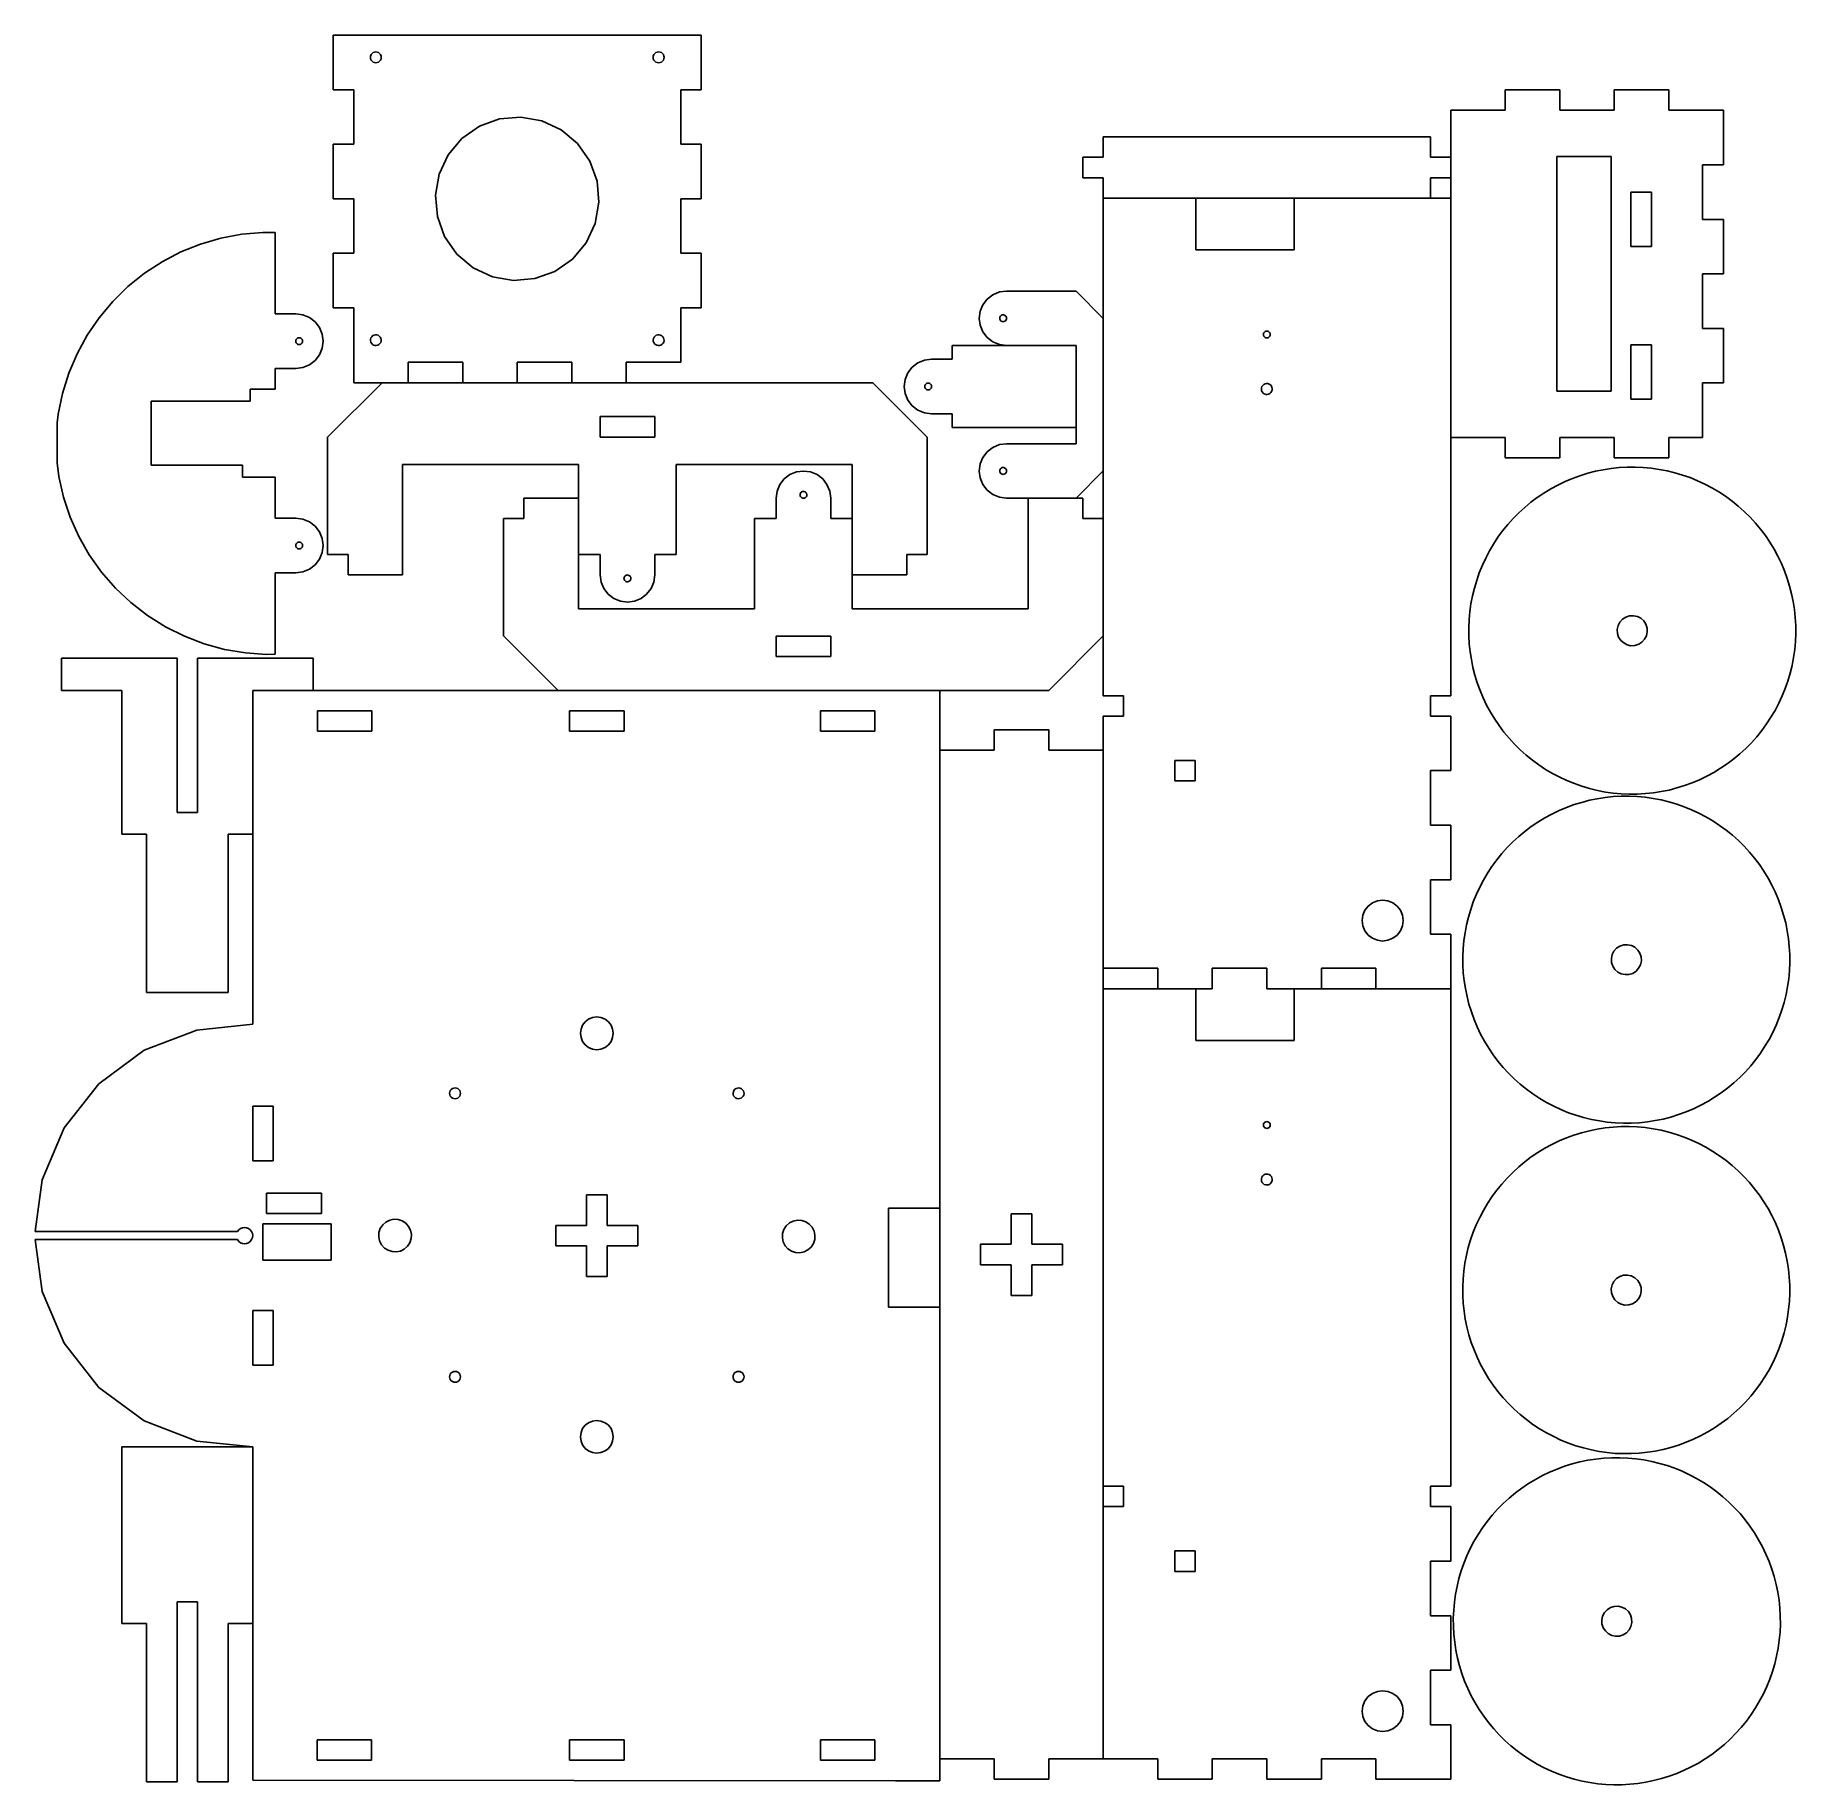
# Model space of a CAD drawing. Header units: inches. Extents: x 0.3 to 16.4, y 0.6 to 16.7.
import ezdxf

# ---------------------------------------------------------------- set-up
doc = ezdxf.new("R2010")
doc.units = ezdxf.units.IN
doc.header["$MEASUREMENT"] = 0
doc.layers.get('0').update_dxf_attribs({"color": 13, "true_color": 0xff5454})

msp = doc.modelspace()

# ---------------------------------------------------------------- linework, layer by layer
for p, q in [((6.405, 16.663, 0), (3.03, 16.663, 0)), ((3.03, 16.663, 0), (3.03, 16.163, 0)), ((6.405, 16.663, 0), (6.405, 16.163, 0)), ((3.373, 16.472, 0), (3.371, 16.46, 0)), ((3.378, 16.485, 0), (3.373, 16.472, 0)), ((3.386, 16.495, 0), (3.378, 16.485, 0)), ((3.396, 16.503, 0), (3.386, 16.495, 0)), ((3.408, 16.508, 0), (3.396, 16.503, 0)), ((3.421, 16.51, 0), (3.408, 16.508, 0)), ((3.434, 16.508, 0), (3.421, 16.51, 0)), ((3.446, 16.503, 0), (3.434, 16.508, 0)), ((3.456, 16.495, 0), (3.446, 16.503, 0)), ((3.464, 16.485, 0), (3.456, 16.495, 0)), ((3.469, 16.472, 0), (3.464, 16.485, 0)), ((3.471, 16.46, 0), (3.469, 16.472, 0)), ((5.966, 16.472, 0), (5.965, 16.46, 0)), ((5.971, 16.485, 0), (5.966, 16.472, 0)), ((5.979, 16.495, 0), (5.971, 16.485, 0)), ((5.99, 16.503, 0), (5.979, 16.495, 0)), ((6.002, 16.508, 0), (5.99, 16.503, 0)), ((6.015, 16.51, 0), (6.002, 16.508, 0)), ((6.028, 16.508, 0), (6.015, 16.51, 0)), ((6.04, 16.503, 0), (6.028, 16.508, 0)), ((6.05, 16.495, 0), (6.04, 16.503, 0)), ((6.058, 16.485, 0), (6.05, 16.495, 0)), ((6.063, 16.472, 0), (6.058, 16.485, 0)), ((6.065, 16.46, 0), (6.063, 16.472, 0)), ((3.371, 16.46, 0), (3.373, 16.447, 0)), ((3.373, 16.447, 0), (3.378, 16.435, 0)), ((3.378, 16.435, 0), (3.386, 16.424, 0)), ((3.386, 16.424, 0), (3.396, 16.416, 0)), ((3.396, 16.416, 0), (3.408, 16.411, 0)), ((3.408, 16.411, 0), (3.421, 16.41, 0)), ((3.421, 16.41, 0), (3.434, 16.411, 0)), ((3.434, 16.411, 0), (3.446, 16.416, 0)), ((3.446, 16.416, 0), (3.456, 16.424, 0)), ((3.456, 16.424, 0), (3.464, 16.435, 0)), ((3.464, 16.435, 0), (3.469, 16.447, 0)), ((3.469, 16.447, 0), (3.471, 16.46, 0)), ((5.965, 16.46, 0), (5.966, 16.447, 0)), ((5.966, 16.447, 0), (5.971, 16.435, 0)), ((5.971, 16.435, 0), (5.979, 16.424, 0)), ((5.979, 16.424, 0), (5.99, 16.416, 0)), ((5.99, 16.416, 0), (6.002, 16.411, 0)), ((6.002, 16.411, 0), (6.015, 16.41, 0)), ((6.015, 16.41, 0), (6.028, 16.411, 0)), ((6.028, 16.411, 0), (6.04, 16.416, 0)), ((6.04, 16.416, 0), (6.05, 16.424, 0)), ((6.05, 16.424, 0), (6.058, 16.435, 0)), ((6.058, 16.435, 0), (6.063, 16.447, 0)), ((6.063, 16.447, 0), (6.065, 16.46, 0)), ((3.218, 16.163, 0), (3.03, 16.163, 0)), ((3.218, 16.163, 0), (3.218, 15.663, 0)), ((6.218, 16.163, 0), (6.218, 15.663, 0)), ((6.218, 16.163, 0), (6.405, 16.163, 0)), ((14.28, 16.161, 0), (13.78, 16.161, 0)), ((13.78, 15.974, 0), (13.78, 16.161, 0)), ((14.28, 15.974, 0), (14.28, 16.161, 0)), ((15.28, 16.161, 0), (14.78, 16.161, 0)), ((14.78, 15.974, 0), (14.78, 16.161, 0)), ((15.28, 15.974, 0), (15.28, 16.161, 0)), ((4.211, 15.716, 0), (4.372, 15.828, 0)), ((4.372, 15.828, 0), (4.556, 15.895, 0)), ((4.556, 15.895, 0), (4.751, 15.912, 0)), ((4.751, 15.912, 0), (4.944, 15.878, 0)), ((4.944, 15.878, 0), (5.121, 15.795, 0)), ((13.78, 15.974, 0), (13.28, 15.974, 0)), ((13.28, 15.974, 0), (13.28, 15.543, 0)), ((14.78, 15.974, 0), (14.28, 15.974, 0)), ((15.78, 15.974, 0), (15.28, 15.974, 0)), ((15.78, 15.474, 0), (15.78, 15.974, 0)), ((4.086, 15.566, 0), (4.211, 15.716, 0)), ((5.121, 15.795, 0), (5.271, 15.669, 0)), ((5.271, 15.669, 0), (5.383, 15.509, 0)), ((10.092, 15.73, 0), (13.093, 15.73, 0)), ((10.092, 15.543, 0), (10.092, 15.73, 0)), ((13.093, 15.543, 0), (13.093, 15.73, 0)), ((3.218, 15.663, 0), (3.03, 15.663, 0)), ((3.03, 15.663, 0), (3.03, 15.163, 0)), ((4.003, 15.389, 0), (4.086, 15.566, 0)), ((5.383, 15.509, 0), (5.45, 15.325, 0)), ((6.218, 15.663, 0), (6.405, 15.663, 0)), ((6.405, 15.163, 0), (6.405, 15.663, 0)), ((9.905, 15.543, 0), (10.092, 15.543, 0)), ((9.905, 15.355, 0), (9.905, 15.543, 0)), ((13.28, 15.543, 0), (13.093, 15.543, 0)), ((13.28, 15.543, 0), (13.28, 15.355, 0)), ((14.252, 13.399, 0), (14.252, 15.549, 0)), ((14.252, 15.549, 0), (14.752, 15.549, 0)), ((14.752, 15.549, 0), (14.752, 13.399, 0)), ((3.969, 15.196, 0), (4.003, 15.389, 0)), ((9.905, 15.355, 0), (10.092, 15.355, 0)), ((10.092, 15.355, 0), (10.093, 15.168, 0)), ((13.093, 15.355, 0), (13.093, 15.168, 0)), ((13.28, 15.355, 0), (13.093, 15.355, 0)), ((13.28, 15.355, 0), (13.28, 15.168, 0)), ((15.59, 14.974, 0), (15.59, 15.474, 0)), ((15.59, 15.474, 0), (15.78, 15.474, 0)), ((3.986, 15.001, 0), (3.969, 15.196, 0)), ((5.45, 15.325, 0), (5.467, 15.13, 0)), ((14.933, 14.724, 0), (14.933, 15.224, 0)), ((14.933, 15.224, 0), (15.121, 15.224, 0)), ((15.121, 15.224, 0), (15.121, 14.724, 0)), ((3.218, 15.163, 0), (3.03, 15.163, 0)), ((3.218, 15.163, 0), (3.218, 14.663, 0)), ((5.467, 15.13, 0), (5.433, 14.937, 0)), ((6.218, 14.663, 0), (6.218, 15.163, 0)), ((6.218, 15.163, 0), (6.405, 15.163, 0)), ((10.093, 15.168, 0), (10.093, 14.066, 0)), ((10.943, 15.168, 0), (10.093, 15.168, 0)), ((10.943, 15.168, 0), (10.943, 14.693, 0)), ((11.843, 15.168, 0), (10.943, 15.168, 0)), ((13.093, 15.168, 0), (11.843, 15.168, 0)), ((11.843, 14.693, 0), (11.843, 15.168, 0)), ((13.28, 15.168, 0), (13.093, 15.168, 0)), ((13.28, 15.168, 0), (13.28, 12.974, 0)), ((4.052, 14.817, 0), (3.986, 15.001, 0)), ((5.433, 14.937, 0), (5.35, 14.759, 0)), ((15.59, 14.974, 0), (15.78, 14.974, 0)), ((15.78, 14.474, 0), (15.78, 14.974, 0)), ((4.165, 14.656, 0), (4.052, 14.817, 0)), ((5.35, 14.759, 0), (5.224, 14.609, 0)), ((15.121, 14.724, 0), (14.933, 14.724, 0)), ((3.218, 14.663, 0), (3.03, 14.663, 0)), ((3.03, 14.663, 0), (3.03, 14.163, 0)), ((4.315, 14.53, 0), (4.165, 14.656, 0)), ((5.224, 14.609, 0), (5.064, 14.497, 0)), ((6.218, 14.663, 0), (6.405, 14.663, 0)), ((6.405, 14.163, 0), (6.405, 14.663, 0)), ((11.843, 14.693, 0), (10.943, 14.693, 0)), ((4.492, 14.447, 0), (4.315, 14.53, 0)), ((4.685, 14.413, 0), (4.492, 14.447, 0)), ((4.88, 14.43, 0), (4.685, 14.413, 0)), ((5.064, 14.497, 0), (4.88, 14.43, 0)), ((15.59, 13.974, 0), (15.59, 14.474, 0)), ((15.59, 14.474, 0), (15.78, 14.474, 0)), ((9.029, 14.243, 0), (8.989, 14.191, 0)), ((9.08, 14.283, 0), (9.029, 14.243, 0)), ((9.141, 14.308, 0), (9.08, 14.283, 0)), ((9.205, 14.316, 0), (9.141, 14.308, 0)), ((9.205, 14.316, 0), (9.843, 14.316, 0)), ((9.843, 14.316, 0), (10.093, 14.066, 0)), ((2.687, 14.107, 0), (2.752, 14.098, 0)), ((2.752, 14.098, 0), (2.812, 14.073, 0)), ((2.812, 14.073, 0), (2.864, 14.033, 0)), ((3.218, 14.163, 0), (3.03, 14.163, 0)), ((3.218, 14.163, 0), (3.218, 13.475, 0)), ((6.218, 14.163, 0), (6.218, 13.663, 0)), ((6.218, 14.163, 0), (6.405, 14.163, 0)), ((8.964, 14.131, 0), (8.955, 14.066, 0)), ((8.955, 14.066, 0), (8.964, 14.002, 0)), ((8.989, 14.191, 0), (8.964, 14.131, 0)), ((9.144, 14.074, 0), (9.143, 14.066, 0)), ((9.143, 14.066, 0), (9.144, 14.058, 0)), ((9.147, 14.082, 0), (9.144, 14.074, 0)), ((9.144, 14.058, 0), (9.147, 14.051, 0)), ((9.152, 14.088, 0), (9.147, 14.082, 0)), ((9.147, 14.051, 0), (9.152, 14.044, 0)), ((9.158, 14.093, 0), (9.152, 14.088, 0)), ((9.166, 14.097, 0), (9.158, 14.093, 0)), ((9.174, 14.098, 0), (9.166, 14.097, 0)), ((9.182, 14.097, 0), (9.174, 14.098, 0)), ((9.19, 14.093, 0), (9.182, 14.097, 0)), ((9.196, 14.088, 0), (9.19, 14.093, 0)), ((9.201, 14.082, 0), (9.196, 14.088, 0)), ((9.196, 14.044, 0), (9.201, 14.051, 0)), ((9.204, 14.074, 0), (9.201, 14.082, 0)), ((9.201, 14.051, 0), (9.204, 14.058, 0)), ((9.205, 14.066, 0), (9.204, 14.074, 0)), ((9.204, 14.058, 0), (9.205, 14.066, 0)), ((10.093, 14.066, 0), (10.093, 12.668, 0)), ((2.718, 13.888, 0), (2.71, 13.887, 0)), ((2.726, 13.887, 0), (2.718, 13.888, 0)), ((2.864, 14.033, 0), (2.903, 13.982, 0)), ((2.903, 13.982, 0), (2.928, 13.921, 0)), ((2.928, 13.921, 0), (2.937, 13.857, 0)), ((3.376, 13.887, 0), (3.372, 13.874, 0)), ((3.383, 13.898, 0), (3.376, 13.887, 0)), ((3.392, 13.907, 0), (3.383, 13.898, 0)), ((3.404, 13.913, 0), (3.392, 13.907, 0)), ((3.417, 13.916, 0), (3.404, 13.913, 0)), ((3.43, 13.915, 0), (3.417, 13.916, 0)), ((3.442, 13.911, 0), (3.43, 13.915, 0)), ((3.453, 13.904, 0), (3.442, 13.911, 0)), ((3.462, 13.894, 0), (3.453, 13.904, 0)), ((3.468, 13.883, 0), (3.462, 13.894, 0)), ((5.974, 13.894, 0), (5.968, 13.882, 0)), ((5.982, 13.904, 0), (5.974, 13.894, 0)), ((5.993, 13.911, 0), (5.982, 13.904, 0)), ((6.006, 13.915, 0), (5.993, 13.911, 0)), ((6.019, 13.916, 0), (6.006, 13.915, 0)), ((6.031, 13.913, 0), (6.019, 13.916, 0)), ((6.043, 13.907, 0), (6.031, 13.913, 0)), ((6.053, 13.898, 0), (6.043, 13.907, 0)), ((6.06, 13.887, 0), (6.053, 13.898, 0)), ((6.064, 13.875, 0), (6.06, 13.887, 0)), ((8.964, 14.002, 0), (8.989, 13.941, 0)), ((8.989, 13.941, 0), (9.029, 13.89, 0)), ((9.029, 13.89, 0), (9.08, 13.85, 0)), ((9.152, 14.044, 0), (9.158, 14.039, 0)), ((9.158, 14.039, 0), (9.166, 14.036, 0)), ((9.166, 14.036, 0), (9.174, 14.035, 0)), ((9.174, 14.035, 0), (9.182, 14.036, 0)), ((9.182, 14.036, 0), (9.19, 14.039, 0)), ((9.19, 14.039, 0), (9.196, 14.044, 0)), ((11.562, 13.918, 0), (11.563, 13.926, 0)), ((11.563, 13.91, 0), (11.562, 13.918, 0)), ((11.563, 13.926, 0), (11.566, 13.934, 0)), ((11.566, 13.902, 0), (11.563, 13.91, 0)), ((11.566, 13.934, 0), (11.571, 13.94, 0)), ((11.571, 13.896, 0), (11.566, 13.902, 0)), ((11.571, 13.94, 0), (11.577, 13.945, 0)), ((11.577, 13.891, 0), (11.571, 13.896, 0)), ((11.577, 13.945, 0), (11.585, 13.948, 0)), ((11.585, 13.888, 0), (11.577, 13.891, 0)), ((11.585, 13.948, 0), (11.593, 13.949, 0)), ((11.593, 13.887, 0), (11.585, 13.888, 0)), ((11.593, 13.949, 0), (11.601, 13.948, 0)), ((11.601, 13.888, 0), (11.593, 13.887, 0)), ((11.601, 13.948, 0), (11.608, 13.945, 0)), ((11.608, 13.891, 0), (11.601, 13.888, 0)), ((11.608, 13.945, 0), (11.615, 13.94, 0)), ((11.615, 13.896, 0), (11.608, 13.891, 0)), ((11.615, 13.94, 0), (11.62, 13.934, 0)), ((11.62, 13.902, 0), (11.615, 13.896, 0)), ((11.62, 13.934, 0), (11.623, 13.926, 0)), ((11.623, 13.91, 0), (11.62, 13.902, 0)), ((11.623, 13.926, 0), (11.624, 13.918, 0)), ((11.624, 13.918, 0), (11.623, 13.91, 0)), ((15.59, 13.974, 0), (15.78, 13.974, 0)), ((15.78, 13.474, 0), (15.78, 13.974, 0)), ((2.687, 13.865, 0), (2.686, 13.857, 0)), ((2.686, 13.857, 0), (2.687, 13.848, 0)), ((2.691, 13.872, 0), (2.687, 13.865, 0)), ((2.687, 13.848, 0), (2.691, 13.841, 0)), ((2.696, 13.879, 0), (2.691, 13.872, 0)), ((2.691, 13.841, 0), (2.696, 13.834, 0)), ((2.702, 13.884, 0), (2.696, 13.879, 0)), ((2.696, 13.834, 0), (2.702, 13.83, 0)), ((2.71, 13.887, 0), (2.702, 13.884, 0)), ((2.702, 13.83, 0), (2.71, 13.826, 0)), ((2.71, 13.826, 0), (2.718, 13.825, 0)), ((2.718, 13.825, 0), (2.726, 13.826, 0)), ((2.733, 13.884, 0), (2.726, 13.887, 0)), ((2.726, 13.826, 0), (2.733, 13.83, 0)), ((2.74, 13.879, 0), (2.733, 13.884, 0)), ((2.733, 13.83, 0), (2.74, 13.834, 0)), ((2.745, 13.872, 0), (2.74, 13.879, 0)), ((2.74, 13.834, 0), (2.745, 13.841, 0)), ((2.748, 13.865, 0), (2.745, 13.872, 0)), ((2.745, 13.841, 0), (2.748, 13.848, 0)), ((2.749, 13.857, 0), (2.748, 13.865, 0)), ((2.748, 13.848, 0), (2.749, 13.857, 0)), ((2.903, 13.732, 0), (2.864, 13.68, 0)), ((2.928, 13.792, 0), (2.903, 13.732, 0)), ((2.937, 13.857, 0), (2.928, 13.792, 0)), ((3.372, 13.874, 0), (3.371, 13.861, 0)), ((3.371, 13.861, 0), (3.374, 13.849, 0)), ((3.374, 13.849, 0), (3.38, 13.837, 0)), ((3.38, 13.837, 0), (3.389, 13.827, 0)), ((3.389, 13.827, 0), (3.4, 13.82, 0)), ((3.4, 13.82, 0), (3.412, 13.817, 0)), ((3.412, 13.817, 0), (3.425, 13.816, 0)), ((3.425, 13.816, 0), (3.438, 13.819, 0)), ((3.438, 13.819, 0), (3.45, 13.825, 0)), ((3.45, 13.825, 0), (3.459, 13.834, 0)), ((3.459, 13.834, 0), (3.466, 13.845, 0)), ((3.466, 13.845, 0), (3.47, 13.857, 0)), ((3.471, 13.87, 0), (3.468, 13.883, 0)), ((3.47, 13.857, 0), (3.471, 13.87, 0)), ((5.968, 13.882, 0), (5.965, 13.87, 0)), ((5.965, 13.87, 0), (5.966, 13.857, 0)), ((5.966, 13.857, 0), (5.97, 13.844, 0)), ((5.97, 13.844, 0), (5.977, 13.833, 0)), ((5.977, 13.833, 0), (5.986, 13.825, 0)), ((5.986, 13.825, 0), (5.998, 13.819, 0)), ((5.998, 13.819, 0), (6.011, 13.816, 0)), ((6.011, 13.816, 0), (6.024, 13.817, 0)), ((6.024, 13.817, 0), (6.036, 13.821, 0)), ((6.036, 13.821, 0), (6.047, 13.828, 0)), ((6.047, 13.828, 0), (6.056, 13.837, 0)), ((6.056, 13.837, 0), (6.062, 13.849, 0)), ((6.062, 13.849, 0), (6.065, 13.862, 0)), ((6.065, 13.862, 0), (6.064, 13.875, 0)), ((8.706, 13.816, 0), (9.205, 13.816, 0)), ((8.706, 13.691, 0), (8.706, 13.816, 0)), ((9.08, 13.85, 0), (9.141, 13.825, 0)), ((9.141, 13.825, 0), (9.205, 13.816, 0)), ((9.205, 13.816, 0), (9.843, 13.816, 0)), ((9.843, 13.066, 0), (9.843, 13.816, 0)), ((14.933, 13.324, 0), (14.933, 13.824, 0)), ((14.933, 13.824, 0), (15.121, 13.824, 0)), ((15.121, 13.824, 0), (15.121, 13.324, 0)), ((2.752, 13.615, 0), (2.687, 13.607, 0)), ((2.812, 13.64, 0), (2.752, 13.615, 0)), ((2.864, 13.68, 0), (2.812, 13.64, 0)), ((3.718, 13.663, 0), (3.718, 13.475, 0)), ((3.718, 13.663, 0), (4.218, 13.663, 0)), ((4.218, 13.663, 0), (4.218, 13.475, 0)), ((4.718, 13.663, 0), (4.718, 13.475, 0)), ((4.718, 13.663, 0), (5.218, 13.663, 0)), ((5.218, 13.663, 0), (5.218, 13.475, 0)), ((5.718, 13.663, 0), (5.718, 13.475, 0)), ((5.718, 13.663, 0), (6.218, 13.663, 0)), ((8.301, 13.566, 0), (8.276, 13.506, 0)), ((8.341, 13.618, 0), (8.301, 13.566, 0)), ((8.393, 13.658, 0), (8.341, 13.618, 0)), ((8.453, 13.683, 0), (8.393, 13.658, 0)), ((8.518, 13.691, 0), (8.453, 13.683, 0)), ((8.518, 13.691, 0), (8.706, 13.691, 0)), ((2.269, 13.308, 0), (2.269, 13.418, 0)), ((2.269, 13.418, 0), (2.499, 13.418, 0)), ((3.479, 13.475, 0), (2.979, 12.975, 0)), ((3.218, 13.475, 0), (3.479, 13.475, 0)), ((3.718, 13.475, 0), (3.479, 13.475, 0)), ((4.218, 13.475, 0), (3.718, 13.475, 0)), ((4.718, 13.475, 0), (4.218, 13.475, 0)), ((5.218, 13.475, 0), (4.718, 13.475, 0)), ((5.718, 13.475, 0), (5.218, 13.475, 0)), ((7.979, 13.475, 0), (5.718, 13.475, 0)), ((8.479, 12.975, 0), (7.979, 13.475, 0)), ((8.276, 13.506, 0), (8.268, 13.441, 0)), ((8.268, 13.441, 0), (8.276, 13.377, 0)), ((8.456, 13.441, 0), (8.457, 13.449, 0)), ((8.457, 13.433, 0), (8.456, 13.441, 0)), ((8.457, 13.449, 0), (8.46, 13.457, 0)), ((8.46, 13.426, 0), (8.457, 13.433, 0)), ((8.46, 13.457, 0), (8.465, 13.463, 0)), ((8.465, 13.419, 0), (8.46, 13.426, 0)), ((8.465, 13.463, 0), (8.472, 13.468, 0)), ((8.472, 13.414, 0), (8.465, 13.419, 0)), ((8.472, 13.468, 0), (8.479, 13.472, 0)), ((8.479, 13.411, 0), (8.472, 13.414, 0)), ((8.479, 13.472, 0), (8.487, 13.473, 0)), ((8.487, 13.41, 0), (8.479, 13.411, 0)), ((8.487, 13.473, 0), (8.495, 13.472, 0)), ((8.495, 13.411, 0), (8.487, 13.41, 0)), ((8.495, 13.472, 0), (8.503, 13.468, 0)), ((8.503, 13.414, 0), (8.495, 13.411, 0)), ((8.503, 13.468, 0), (8.509, 13.463, 0)), ((8.509, 13.419, 0), (8.503, 13.414, 0)), ((8.509, 13.463, 0), (8.514, 13.457, 0)), ((8.514, 13.426, 0), (8.509, 13.419, 0)), ((8.514, 13.457, 0), (8.517, 13.449, 0)), ((8.517, 13.433, 0), (8.514, 13.426, 0)), ((8.517, 13.449, 0), (8.518, 13.441, 0)), ((8.518, 13.441, 0), (8.517, 13.433, 0)), ((11.544, 13.428, 0), (11.543, 13.415, 0)), ((11.543, 13.415, 0), (11.545, 13.402, 0)), ((11.548, 13.441, 0), (11.544, 13.428, 0)), ((11.556, 13.451, 0), (11.548, 13.441, 0)), ((11.565, 13.46, 0), (11.556, 13.451, 0)), ((11.577, 13.466, 0), (11.565, 13.46, 0)), ((11.59, 13.468, 0), (11.577, 13.466, 0)), ((11.603, 13.467, 0), (11.59, 13.468, 0)), ((11.615, 13.463, 0), (11.603, 13.467, 0)), ((11.626, 13.455, 0), (11.615, 13.463, 0)), ((11.635, 13.445, 0), (11.626, 13.455, 0)), ((11.64, 13.434, 0), (11.635, 13.445, 0)), ((11.637, 13.395, 0), (11.642, 13.408, 0)), ((11.643, 13.421, 0), (11.64, 13.434, 0)), ((11.642, 13.408, 0), (11.643, 13.421, 0)), ((15.59, 12.974, 0), (15.59, 13.474, 0)), ((15.59, 13.474, 0), (15.78, 13.474, 0)), ((1.359, 12.72, 0), (1.359, 13.308, 0)), ((1.359, 13.308, 0), (2.269, 13.308, 0)), ((8.276, 13.377, 0), (8.301, 13.316, 0)), ((8.301, 13.316, 0), (8.341, 13.265, 0)), ((8.341, 13.265, 0), (8.393, 13.225, 0)), ((11.545, 13.402, 0), (11.551, 13.391, 0)), ((11.551, 13.391, 0), (11.559, 13.381, 0)), ((11.559, 13.381, 0), (11.57, 13.373, 0)), ((11.57, 13.373, 0), (11.583, 13.369, 0)), ((11.583, 13.369, 0), (11.596, 13.368, 0)), ((11.596, 13.368, 0), (11.608, 13.37, 0)), ((11.608, 13.37, 0), (11.62, 13.376, 0)), ((11.62, 13.376, 0), (11.63, 13.385, 0)), ((11.63, 13.385, 0), (11.637, 13.395, 0)), ((14.752, 13.399, 0), (14.252, 13.399, 0)), ((15.121, 13.324, 0), (14.933, 13.324, 0)), ((0.497, 12.741, 0), (0.498, 13.109, 0)), ((5.479, 13.165, 0), (5.479, 12.977, 0)), ((5.979, 13.165, 0), (5.479, 13.165, 0)), ((5.979, 12.977, 0), (5.979, 13.165, 0)), ((8.393, 13.225, 0), (8.453, 13.2, 0)), ((8.453, 13.2, 0), (8.518, 13.191, 0)), ((8.706, 13.191, 0), (8.518, 13.191, 0)), ((8.706, 13.066, 0), (8.706, 13.191, 0)), ((2.979, 12.975, 0), (2.979, 11.9, 0)), ((5.479, 12.977, 0), (5.979, 12.977, 0)), ((8.479, 11.9, 0), (8.479, 12.975, 0)), ((8.706, 13.066, 0), (9.843, 13.066, 0)), ((9.843, 12.916, 0), (9.843, 13.066, 0)), ((13.28, 10.605, 0), (13.28, 12.974, 0)), ((13.78, 12.974, 0), (13.28, 12.974, 0)), ((13.78, 12.974, 0), (13.78, 12.786, 0)), ((14.28, 12.974, 0), (14.28, 12.786, 0)), ((14.78, 12.974, 0), (14.28, 12.974, 0)), ((14.78, 12.974, 0), (14.78, 12.786, 0)), ((15.59, 12.974, 0), (15.28, 12.974, 0)), ((15.28, 12.974, 0), (15.28, 12.786, 0)), ((8.989, 12.791, 0), (8.964, 12.731, 0)), ((9.029, 12.843, 0), (8.989, 12.791, 0)), ((9.08, 12.883, 0), (9.029, 12.843, 0)), ((9.141, 12.908, 0), (9.08, 12.883, 0)), ((9.205, 12.916, 0), (9.141, 12.908, 0)), ((9.843, 12.916, 0), (9.205, 12.916, 0)), ((13.78, 12.786, 0), (14.28, 12.786, 0)), ((14.78, 12.786, 0), (15.28, 12.786, 0)), ((2.199, 12.72, 0), (1.359, 12.72, 0)), ((2.199, 12.72, 0), (2.199, 12.61, 0)), ((2.199, 12.61, 0), (2.499, 12.61, 0)), ((3.666, 12.727, 0), (3.666, 11.713, 0)), ((3.666, 12.727, 0), (5.28, 12.727, 0)), ((5.28, 12.727, 0), (5.28, 12.416, 0)), ((6.177, 12.727, 0), (6.177, 11.9, 0)), ((6.177, 12.727, 0), (7.791, 12.727, 0)), ((7.166, 12.593, 0), (7.218, 12.633, 0)), ((7.218, 12.633, 0), (7.278, 12.658, 0)), ((7.278, 12.658, 0), (7.343, 12.666, 0)), ((7.343, 12.666, 0), (7.408, 12.658, 0)), ((7.408, 12.658, 0), (7.468, 12.633, 0)), ((7.468, 12.633, 0), (7.52, 12.593, 0)), ((7.791, 12.727, 0), (7.791, 12.229, 0)), ((8.964, 12.731, 0), (8.955, 12.666, 0)), ((8.955, 12.666, 0), (8.964, 12.602, 0)), ((8.964, 12.602, 0), (8.989, 12.541, 0)), ((9.144, 12.674, 0), (9.143, 12.666, 0)), ((9.143, 12.666, 0), (9.144, 12.658, 0)), ((9.147, 12.682, 0), (9.144, 12.674, 0)), ((9.144, 12.658, 0), (9.147, 12.651, 0)), ((9.152, 12.688, 0), (9.147, 12.682, 0)), ((9.147, 12.651, 0), (9.152, 12.644, 0)), ((9.158, 12.693, 0), (9.152, 12.688, 0)), ((9.152, 12.644, 0), (9.158, 12.639, 0)), ((9.166, 12.697, 0), (9.158, 12.693, 0)), ((9.158, 12.639, 0), (9.166, 12.636, 0)), ((9.174, 12.698, 0), (9.166, 12.697, 0)), ((9.166, 12.636, 0), (9.174, 12.635, 0)), ((9.182, 12.697, 0), (9.174, 12.698, 0)), ((9.174, 12.635, 0), (9.182, 12.636, 0)), ((9.19, 12.693, 0), (9.182, 12.697, 0)), ((9.182, 12.636, 0), (9.19, 12.639, 0)), ((9.196, 12.688, 0), (9.19, 12.693, 0)), ((9.19, 12.639, 0), (9.196, 12.644, 0)), ((9.201, 12.682, 0), (9.196, 12.688, 0)), ((9.196, 12.644, 0), (9.201, 12.651, 0)), ((9.204, 12.674, 0), (9.201, 12.682, 0)), ((9.201, 12.651, 0), (9.204, 12.658, 0)), ((9.205, 12.666, 0), (9.204, 12.674, 0)), ((9.204, 12.658, 0), (9.205, 12.666, 0)), ((10.093, 12.668, 0), (9.843, 12.416, 0)), ((10.093, 12.668, 0), (10.093, 12.229, 0)), ((7.093, 12.416, 0), (7.101, 12.481, 0)), ((7.101, 12.481, 0), (7.126, 12.541, 0)), ((7.126, 12.541, 0), (7.166, 12.593, 0)), ((7.315, 12.462, 0), (7.312, 12.455, 0)), ((7.312, 12.455, 0), (7.312, 12.447, 0)), ((7.312, 12.447, 0), (7.313, 12.439, 0)), ((7.313, 12.439, 0), (7.316, 12.431, 0)), ((7.32, 12.469, 0), (7.315, 12.462, 0)), ((7.326, 12.474, 0), (7.32, 12.469, 0)), ((7.334, 12.477, 0), (7.326, 12.474, 0)), ((7.342, 12.479, 0), (7.334, 12.477, 0)), ((7.35, 12.478, 0), (7.342, 12.479, 0)), ((7.358, 12.475, 0), (7.35, 12.478, 0)), ((7.364, 12.47, 0), (7.358, 12.475, 0)), ((7.369, 12.464, 0), (7.364, 12.47, 0)), ((7.373, 12.457, 0), (7.369, 12.464, 0)), ((7.37, 12.433, 0), (7.373, 12.44, 0)), ((7.374, 12.449, 0), (7.373, 12.457, 0)), ((7.373, 12.44, 0), (7.374, 12.449, 0)), ((7.52, 12.593, 0), (7.559, 12.541, 0)), ((7.559, 12.541, 0), (7.584, 12.481, 0)), ((7.584, 12.481, 0), (7.593, 12.416, 0)), ((8.989, 12.541, 0), (9.029, 12.49, 0)), ((9.029, 12.49, 0), (9.08, 12.45, 0)), ((9.08, 12.45, 0), (9.141, 12.425, 0)), ((5.28, 12.416, 0), (4.78, 12.416, 0)), ((4.78, 12.229, 0), (4.78, 12.416, 0)), ((5.28, 12.416, 0), (5.28, 11.9, 0)), ((7.093, 12.229, 0), (7.093, 12.416, 0)), ((7.316, 12.431, 0), (7.321, 12.425, 0)), ((7.321, 12.425, 0), (7.328, 12.42, 0)), ((7.328, 12.42, 0), (7.336, 12.417, 0)), ((7.344, 12.416, 0), (7.336, 12.417, 0)), ((7.344, 12.416, 0), (7.352, 12.418, 0)), ((7.352, 12.418, 0), (7.359, 12.421, 0)), ((7.359, 12.421, 0), (7.366, 12.426, 0)), ((7.366, 12.426, 0), (7.37, 12.433, 0)), ((7.593, 12.229, 0), (7.593, 12.416, 0)), ((9.141, 12.425, 0), (9.205, 12.416, 0)), ((9.205, 12.416, 0), (9.405, 12.416, 0)), ((9.405, 12.416, 0), (9.843, 12.416, 0)), ((9.405, 11.402, 0), (9.405, 12.416, 0)), ((9.905, 12.416, 0), (9.843, 12.416, 0)), ((9.905, 12.229, 0), (9.905, 12.416, 0)), ((2.687, 12.233, 0), (2.752, 12.224, 0)), ((2.752, 12.224, 0), (2.812, 12.199, 0)), ((2.812, 12.199, 0), (2.864, 12.159, 0)), ((2.864, 12.159, 0), (2.903, 12.108, 0)), ((4.78, 12.229, 0), (4.593, 12.229, 0)), ((4.593, 12.229, 0), (4.593, 11.154, 0)), ((7.093, 12.229, 0), (6.894, 12.229, 0)), ((6.894, 11.402, 0), (6.894, 12.229, 0)), ((7.791, 12.229, 0), (7.593, 12.229, 0)), ((7.791, 12.229, 0), (7.791, 11.713, 0)), ((10.093, 12.229, 0), (9.905, 12.229, 0)), ((10.093, 12.229, 0), (10.093, 11.154, 0)), ((2.687, 11.991, 0), (2.686, 11.983, 0)), ((2.686, 11.983, 0), (2.687, 11.975, 0)), ((2.691, 11.998, 0), (2.687, 11.991, 0)), ((2.687, 11.975, 0), (2.691, 11.967, 0)), ((2.696, 12.005, 0), (2.691, 11.998, 0)), ((2.691, 11.967, 0), (2.696, 11.961, 0)), ((2.702, 12.01, 0), (2.696, 12.005, 0)), ((2.696, 11.961, 0), (2.702, 11.956, 0)), ((2.71, 12.013, 0), (2.702, 12.01, 0)), ((2.702, 11.956, 0), (2.71, 11.952, 0)), ((2.718, 12.014, 0), (2.71, 12.013, 0)), ((2.71, 11.952, 0), (2.718, 11.951, 0)), ((2.726, 12.013, 0), (2.718, 12.014, 0)), ((2.718, 11.951, 0), (2.726, 11.952, 0)), ((2.733, 12.01, 0), (2.726, 12.013, 0)), ((2.726, 11.952, 0), (2.733, 11.956, 0)), ((2.74, 12.005, 0), (2.733, 12.01, 0)), ((2.733, 11.956, 0), (2.74, 11.961, 0)), ((2.745, 11.998, 0), (2.74, 12.005, 0)), ((2.74, 11.961, 0), (2.745, 11.967, 0)), ((2.748, 11.991, 0), (2.745, 11.998, 0)), ((2.745, 11.967, 0), (2.748, 11.975, 0)), ((2.749, 11.983, 0), (2.748, 11.991, 0)), ((2.748, 11.975, 0), (2.749, 11.983, 0)), ((2.903, 12.108, 0), (2.928, 12.047, 0)), ((2.928, 12.047, 0), (2.937, 11.983, 0)), ((2.937, 11.983, 0), (2.928, 11.918, 0)), ((2.864, 11.806, 0), (2.812, 11.766, 0)), ((2.903, 11.858, 0), (2.864, 11.806, 0)), ((2.928, 11.918, 0), (2.903, 11.858, 0)), ((2.979, 11.9, 0), (3.166, 11.9, 0)), ((3.166, 11.9, 0), (3.166, 11.713, 0)), ((5.28, 11.9, 0), (5.479, 11.9, 0)), ((5.28, 11.402, 0), (5.28, 11.9, 0)), ((5.479, 11.9, 0), (5.479, 11.713, 0)), ((5.979, 11.9, 0), (5.979, 11.713, 0)), ((5.979, 11.9, 0), (6.177, 11.9, 0)), ((8.291, 11.9, 0), (8.291, 11.713, 0)), ((8.291, 11.9, 0), (8.479, 11.9, 0)), ((2.752, 11.741, 0), (2.687, 11.733, 0)), ((2.812, 11.766, 0), (2.752, 11.741, 0)), ((3.166, 11.713, 0), (3.666, 11.713, 0)), ((5.487, 11.648, 0), (5.479, 11.713, 0)), ((5.512, 11.588, 0), (5.487, 11.648, 0)), ((5.698, 11.689, 0), (5.697, 11.681, 0)), ((5.697, 11.681, 0), (5.699, 11.673, 0)), ((5.701, 11.696, 0), (5.698, 11.689, 0)), ((5.699, 11.673, 0), (5.702, 11.665, 0)), ((5.706, 11.703, 0), (5.701, 11.696, 0)), ((5.702, 11.665, 0), (5.707, 11.659, 0)), ((5.712, 11.708, 0), (5.706, 11.703, 0)), ((5.707, 11.659, 0), (5.714, 11.654, 0)), ((5.72, 11.711, 0), (5.712, 11.708, 0)), ((5.714, 11.654, 0), (5.722, 11.651, 0)), ((5.728, 11.713, 0), (5.72, 11.711, 0)), ((5.722, 11.651, 0), (5.73, 11.65, 0)), ((5.728, 11.713, 0), (5.736, 11.712, 0)), ((5.73, 11.65, 0), (5.738, 11.652, 0)), ((5.743, 11.709, 0), (5.736, 11.712, 0)), ((5.738, 11.652, 0), (5.745, 11.655, 0)), ((5.75, 11.704, 0), (5.743, 11.709, 0)), ((5.745, 11.655, 0), (5.751, 11.66, 0)), ((5.755, 11.698, 0), (5.75, 11.704, 0)), ((5.751, 11.66, 0), (5.756, 11.667, 0)), ((5.759, 11.691, 0), (5.755, 11.698, 0)), ((5.756, 11.667, 0), (5.759, 11.674, 0)), ((5.76, 11.683, 0), (5.759, 11.691, 0)), ((5.759, 11.674, 0), (5.76, 11.683, 0)), ((5.97, 11.648, 0), (5.945, 11.588, 0)), ((5.979, 11.713, 0), (5.97, 11.648, 0)), ((7.791, 11.713, 0), (8.291, 11.713, 0)), ((7.791, 11.402, 0), (7.791, 11.713, 0)), ((5.552, 11.536, 0), (5.512, 11.588, 0)), ((5.604, 11.496, 0), (5.552, 11.536, 0)), ((5.664, 11.471, 0), (5.604, 11.496, 0)), ((5.729, 11.463, 0), (5.664, 11.471, 0)), ((5.793, 11.471, 0), (5.729, 11.463, 0)), ((5.854, 11.496, 0), (5.793, 11.471, 0)), ((5.905, 11.536, 0), (5.854, 11.496, 0)), ((5.945, 11.588, 0), (5.905, 11.536, 0)), ((6.894, 11.402, 0), (5.28, 11.402, 0)), ((9.405, 11.402, 0), (7.791, 11.402, 0)), ((4.593, 11.154, 0), (5.093, 10.654, 0)), ((7.593, 11.152, 0), (7.093, 11.152, 0)), ((7.093, 11.152, 0), (7.093, 10.964, 0)), ((7.593, 10.964, 0), (7.593, 11.152, 0)), ((9.593, 10.654, 0), (10.093, 11.154, 0)), ((10.093, 11.154, 0), (10.093, 10.605, 0)), ((1.598, 10.95, 0), (0.538, 10.95, 0)), ((0.538, 10.95, 0), (0.538, 10.654, 0)), ((1.598, 9.534, 0), (1.598, 10.95, 0)), ((2.846, 10.95, 0), (1.786, 10.95, 0)), ((1.786, 9.534, 0), (1.786, 10.95, 0)), ((2.846, 10.654, 0), (2.846, 10.95, 0)), ((7.093, 10.964, 0), (7.593, 10.964, 0)), ((0.538, 10.654, 0), (1.092, 10.654, 0)), ((1.092, 10.654, 0), (1.092, 9.335, 0)), ((2.292, 10.654, 0), (2.846, 10.654, 0)), ((2.292, 9.335, 0), (2.292, 10.654, 0)), ((2.846, 10.654, 0), (5.093, 10.654, 0)), ((5.093, 10.654, 0), (8.593, 10.654, 0)), ((8.593, 10.654, 0), (9.593, 10.654, 0)), ((8.593, 10.654, 0), (8.593, 10.105, 0)), ((10.28, 10.605, 0), (10.093, 10.605, 0)), ((10.28, 10.418, 0), (10.28, 10.605, 0)), ((13.093, 10.418, 0), (13.093, 10.605, 0)), ((13.093, 10.605, 0), (13.28, 10.605, 0)), ((2.885, 10.467, 0), (3.385, 10.467, 0)), ((2.885, 10.279, 0), (2.885, 10.467, 0)), ((3.385, 10.467, 0), (3.385, 10.279, 0)), ((5.198, 10.467, 0), (5.198, 10.279, 0)), ((5.698, 10.467, 0), (5.198, 10.467, 0)), ((5.698, 10.279, 0), (5.698, 10.467, 0)), ((7.499, 10.467, 0), (7.499, 10.279, 0)), ((7.999, 10.467, 0), (7.499, 10.467, 0)), ((7.999, 10.279, 0), (7.999, 10.467, 0)), ((10.093, 10.418, 0), (10.28, 10.418, 0)), ((10.093, 10.418, 0), (10.093, 10.105, 0)), ((13.28, 10.418, 0), (13.093, 10.418, 0)), ((13.28, 9.918, 0), (13.28, 10.418, 0)), ((3.385, 10.279, 0), (2.885, 10.279, 0)), ((5.198, 10.279, 0), (5.698, 10.279, 0)), ((7.499, 10.279, 0), (7.999, 10.279, 0)), ((9.593, 10.293, 0), (9.093, 10.293, 0)), ((9.093, 10.105, 0), (9.093, 10.293, 0)), ((9.593, 10.105, 0), (9.593, 10.293, 0)), ((8.593, 10.105, 0), (8.593, 5.904, 0)), ((9.093, 10.105, 0), (8.593, 10.105, 0)), ((10.093, 10.105, 0), (9.593, 10.105, 0)), ((10.093, 9.918, 0), (10.093, 10.105, 0)), ((10.749, 9.824, 0), (10.749, 10.012, 0)), ((10.937, 10.012, 0), (10.749, 10.012, 0)), ((10.937, 10.012, 0), (10.937, 9.824, 0)), ((10.093, 8.105, 0), (10.093, 9.918, 0)), ((13.093, 9.418, 0), (13.093, 9.918, 0)), ((13.28, 9.918, 0), (13.093, 9.918, 0)), ((10.937, 9.824, 0), (10.749, 9.824, 0)), ((1.598, 9.534, 0), (1.786, 9.534, 0)), ((13.28, 9.418, 0), (13.093, 9.418, 0)), ((13.28, 8.918, 0), (13.28, 9.418, 0)), ((1.092, 9.335, 0), (1.317, 9.335, 0)), ((1.317, 7.882, 0), (1.317, 9.335, 0)), ((2.067, 9.335, 0), (2.067, 7.882, 0)), ((2.067, 9.335, 0), (2.292, 9.335, 0)), ((2.292, 7.592, 0), (2.292, 9.335, 0)), ((13.093, 8.418, 0), (13.093, 8.918, 0)), ((13.28, 8.918, 0), (13.093, 8.918, 0)), ((12.562, 8.705, 0), (12.607, 8.724, 0)), ((12.607, 8.724, 0), (12.655, 8.73, 0)), ((12.655, 8.73, 0), (12.704, 8.724, 0)), ((12.704, 8.724, 0), (12.749, 8.705, 0)), ((12.468, 8.543, 0), (12.474, 8.592, 0)), ((12.474, 8.592, 0), (12.493, 8.637, 0)), ((12.493, 8.637, 0), (12.523, 8.676, 0)), ((12.523, 8.676, 0), (12.562, 8.705, 0)), ((12.749, 8.705, 0), (12.788, 8.676, 0)), ((12.788, 8.676, 0), (12.818, 8.637, 0)), ((12.818, 8.637, 0), (12.836, 8.592, 0)), ((12.836, 8.592, 0), (12.843, 8.543, 0)), ((12.474, 8.494, 0), (12.468, 8.543, 0)), ((12.493, 8.449, 0), (12.474, 8.494, 0)), ((12.523, 8.41, 0), (12.493, 8.449, 0)), ((12.562, 8.381, 0), (12.523, 8.41, 0)), ((12.788, 8.41, 0), (12.749, 8.381, 0)), ((12.818, 8.449, 0), (12.788, 8.41, 0)), ((12.836, 8.494, 0), (12.818, 8.449, 0)), ((12.843, 8.543, 0), (12.836, 8.494, 0)), ((13.28, 8.418, 0), (13.093, 8.418, 0)), ((13.28, 7.918, 0), (13.28, 8.418, 0)), ((12.607, 8.362, 0), (12.562, 8.381, 0)), ((12.655, 8.355, 0), (12.607, 8.362, 0)), ((12.704, 8.362, 0), (12.655, 8.355, 0)), ((12.749, 8.381, 0), (12.704, 8.362, 0)), ((10.093, 8.105, 0), (10.593, 8.105, 0)), ((10.093, 7.918, 0), (10.093, 8.105, 0)), ((10.593, 7.918, 0), (10.593, 8.105, 0)), ((11.093, 7.918, 0), (11.093, 8.105, 0)), ((11.093, 8.105, 0), (11.593, 8.105, 0)), ((11.593, 7.918, 0), (11.593, 8.105, 0)), ((12.093, 7.918, 0), (12.093, 8.105, 0)), ((12.093, 8.105, 0), (12.593, 8.105, 0)), ((12.593, 7.918, 0), (12.593, 8.105, 0)), ((10.093, 3.355, 0), (10.093, 7.918, 0)), ((10.593, 7.918, 0), (10.093, 7.918, 0)), ((10.593, 7.918, 0), (10.943, 7.918, 0)), ((10.943, 7.918, 0), (10.943, 7.443, 0)), ((10.943, 7.918, 0), (11.093, 7.918, 0)), ((11.593, 7.918, 0), (11.843, 7.918, 0)), ((11.843, 7.443, 0), (11.843, 7.918, 0)), ((12.093, 7.918, 0), (11.843, 7.918, 0)), ((12.593, 7.918, 0), (12.093, 7.918, 0)), ((13.28, 7.918, 0), (12.593, 7.918, 0)), ((13.28, 3.355, 0), (13.28, 7.918, 0)), ((2.067, 7.882, 0), (1.317, 7.882, 0)), ((2.292, 7.592, 0), (1.778, 7.539, 0)), ((5.342, 7.615, 0), (5.318, 7.584, 0)), ((5.373, 7.638, 0), (5.342, 7.615, 0)), ((5.409, 7.653, 0), (5.373, 7.638, 0)), ((5.448, 7.659, 0), (5.409, 7.653, 0)), ((5.486, 7.653, 0), (5.448, 7.659, 0)), ((5.523, 7.638, 0), (5.486, 7.653, 0)), ((5.554, 7.615, 0), (5.523, 7.638, 0)), ((5.578, 7.584, 0), (5.554, 7.615, 0)), ((1.778, 7.539, 0), (1.297, 7.353, 0)), ((5.303, 7.547, 0), (5.298, 7.509, 0)), ((5.298, 7.509, 0), (5.303, 7.47, 0)), ((5.318, 7.584, 0), (5.303, 7.547, 0)), ((5.303, 7.47, 0), (5.318, 7.434, 0)), ((5.318, 7.434, 0), (5.342, 7.402, 0)), ((5.554, 7.402, 0), (5.578, 7.434, 0)), ((5.593, 7.547, 0), (5.578, 7.584, 0)), ((5.578, 7.434, 0), (5.593, 7.47, 0)), ((5.598, 7.509, 0), (5.593, 7.547, 0)), ((5.593, 7.47, 0), (5.598, 7.509, 0)), ((11.843, 7.443, 0), (10.943, 7.443, 0)), ((1.297, 7.353, 0), (0.882, 7.046, 0)), ((5.342, 7.402, 0), (5.373, 7.379, 0)), ((5.373, 7.379, 0), (5.409, 7.364, 0)), ((5.409, 7.364, 0), (5.448, 7.359, 0)), ((5.448, 7.359, 0), (5.486, 7.364, 0)), ((5.486, 7.364, 0), (5.523, 7.379, 0)), ((5.523, 7.379, 0), (5.554, 7.402, 0)), ((0.882, 7.046, 0), (0.562, 6.641, 0)), ((4.099, 6.971, 0), (4.098, 6.959, 0)), ((4.098, 6.959, 0), (4.099, 6.946, 0)), ((4.104, 6.984, 0), (4.099, 6.971, 0)), ((4.099, 6.946, 0), (4.104, 6.934, 0)), ((4.112, 6.994, 0), (4.104, 6.984, 0)), ((4.123, 7.002, 0), (4.112, 6.994, 0)), ((4.135, 7.007, 0), (4.123, 7.002, 0)), ((4.148, 7.009, 0), (4.135, 7.007, 0)), ((4.161, 7.007, 0), (4.148, 7.009, 0)), ((4.173, 7.002, 0), (4.161, 7.007, 0)), ((4.183, 6.994, 0), (4.173, 7.002, 0)), ((4.191, 6.984, 0), (4.183, 6.994, 0)), ((4.196, 6.971, 0), (4.191, 6.984, 0)), ((4.191, 6.934, 0), (4.196, 6.946, 0)), ((4.198, 6.959, 0), (4.196, 6.971, 0)), ((4.196, 6.946, 0), (4.198, 6.959, 0)), ((6.7, 6.974, 0), (6.698, 6.961, 0)), ((6.698, 6.961, 0), (6.699, 6.948, 0)), ((6.699, 6.948, 0), (6.703, 6.936, 0)), ((6.706, 6.986, 0), (6.7, 6.974, 0)), ((6.714, 6.996, 0), (6.706, 6.986, 0)), ((6.725, 7.003, 0), (6.714, 6.996, 0)), ((6.737, 7.007, 0), (6.725, 7.003, 0)), ((6.75, 7.008, 0), (6.737, 7.007, 0)), ((6.763, 7.006, 0), (6.75, 7.008, 0)), ((6.775, 7.001, 0), (6.763, 7.006, 0)), ((6.785, 6.992, 0), (6.775, 7.001, 0)), ((6.792, 6.981, 0), (6.785, 6.992, 0)), ((6.796, 6.969, 0), (6.792, 6.981, 0)), ((6.795, 6.943, 0), (6.798, 6.956, 0)), ((6.798, 6.956, 0), (6.796, 6.969, 0)), ((2.292, 6.841, 0), (2.292, 6.341, 0)), ((2.48, 6.841, 0), (2.292, 6.841, 0)), ((2.48, 6.341, 0), (2.48, 6.841, 0)), ((4.104, 6.934, 0), (4.112, 6.923, 0)), ((4.112, 6.923, 0), (4.123, 6.915, 0)), ((4.123, 6.915, 0), (4.135, 6.91, 0)), ((4.135, 6.91, 0), (4.148, 6.909, 0)), ((4.148, 6.909, 0), (4.161, 6.91, 0)), ((4.161, 6.91, 0), (4.173, 6.915, 0)), ((4.173, 6.915, 0), (4.183, 6.923, 0)), ((4.183, 6.923, 0), (4.191, 6.934, 0)), ((6.703, 6.936, 0), (6.711, 6.925, 0)), ((6.711, 6.925, 0), (6.721, 6.916, 0)), ((6.721, 6.916, 0), (6.732, 6.911, 0)), ((6.732, 6.911, 0), (6.745, 6.909, 0)), ((6.745, 6.909, 0), (6.758, 6.91, 0)), ((6.758, 6.91, 0), (6.771, 6.914, 0)), ((6.771, 6.914, 0), (6.781, 6.922, 0)), ((6.781, 6.922, 0), (6.79, 6.932, 0)), ((6.79, 6.932, 0), (6.795, 6.943, 0)), ((0.562, 6.641, 0), (0.361, 6.166, 0)), ((11.562, 6.668, 0), (11.563, 6.676, 0)), ((11.563, 6.66, 0), (11.562, 6.668, 0)), ((11.563, 6.676, 0), (11.566, 6.684, 0)), ((11.566, 6.652, 0), (11.563, 6.66, 0)), ((11.566, 6.684, 0), (11.571, 6.69, 0)), ((11.571, 6.646, 0), (11.566, 6.652, 0)), ((11.571, 6.69, 0), (11.577, 6.695, 0)), ((11.577, 6.641, 0), (11.571, 6.646, 0)), ((11.577, 6.695, 0), (11.585, 6.698, 0)), ((11.585, 6.638, 0), (11.577, 6.641, 0)), ((11.585, 6.698, 0), (11.593, 6.699, 0)), ((11.593, 6.637, 0), (11.585, 6.638, 0)), ((11.593, 6.699, 0), (11.601, 6.698, 0)), ((11.601, 6.638, 0), (11.593, 6.637, 0)), ((11.601, 6.698, 0), (11.608, 6.695, 0)), ((11.608, 6.641, 0), (11.601, 6.638, 0)), ((11.608, 6.695, 0), (11.615, 6.69, 0)), ((11.615, 6.646, 0), (11.608, 6.641, 0)), ((11.615, 6.69, 0), (11.62, 6.684, 0)), ((11.62, 6.652, 0), (11.615, 6.646, 0)), ((11.62, 6.684, 0), (11.623, 6.676, 0)), ((11.623, 6.66, 0), (11.62, 6.652, 0)), ((11.623, 6.676, 0), (11.624, 6.668, 0)), ((11.624, 6.668, 0), (11.623, 6.66, 0)), ((2.292, 6.341, 0), (2.48, 6.341, 0)), ((0.361, 6.166, 0), (0.297, 5.692, 0)), ((11.544, 6.178, 0), (11.543, 6.165, 0)), ((11.543, 6.165, 0), (11.545, 6.152, 0)), ((11.548, 6.191, 0), (11.544, 6.178, 0)), ((11.545, 6.152, 0), (11.551, 6.141, 0)), ((11.556, 6.201, 0), (11.548, 6.191, 0)), ((11.551, 6.141, 0), (11.559, 6.131, 0)), ((11.565, 6.21, 0), (11.556, 6.201, 0)), ((11.577, 6.216, 0), (11.565, 6.21, 0)), ((11.59, 6.218, 0), (11.577, 6.216, 0)), ((11.603, 6.217, 0), (11.59, 6.218, 0)), ((11.615, 6.213, 0), (11.603, 6.217, 0)), ((11.626, 6.205, 0), (11.615, 6.213, 0)), ((11.635, 6.195, 0), (11.626, 6.205, 0)), ((11.63, 6.135, 0), (11.637, 6.145, 0)), ((11.64, 6.184, 0), (11.635, 6.195, 0)), ((11.637, 6.145, 0), (11.642, 6.158, 0)), ((11.643, 6.171, 0), (11.64, 6.184, 0)), ((11.642, 6.158, 0), (11.643, 6.171, 0)), ((2.924, 6.044, 0), (2.417, 6.044, 0)), ((2.417, 6.044, 0), (2.417, 5.856, 0)), ((2.924, 5.856, 0), (2.924, 6.044, 0)), ((5.354, 5.748, 0), (5.354, 6.029, 0)), ((5.354, 6.029, 0), (5.542, 6.029, 0)), ((5.542, 6.029, 0), (5.542, 5.748, 0)), ((11.559, 6.131, 0), (11.57, 6.123, 0)), ((11.57, 6.123, 0), (11.583, 6.119, 0)), ((11.583, 6.119, 0), (11.596, 6.118, 0)), ((11.596, 6.118, 0), (11.608, 6.12, 0)), ((11.608, 6.12, 0), (11.62, 6.126, 0)), ((11.62, 6.126, 0), (11.63, 6.135, 0)), ((2.417, 5.856, 0), (2.924, 5.856, 0)), ((8.124, 5.904, 0), (8.124, 4.998, 0)), ((8.124, 5.904, 0), (8.593, 5.904, 0)), ((8.593, 5.904, 0), (8.593, 4.998, 0)), ((9.249, 5.574, 0), (9.249, 5.855, 0)), ((9.249, 5.855, 0), (9.437, 5.855, 0)), ((9.437, 5.855, 0), (9.437, 5.574, 0)), ((2.152, 5.692, 0), (0.297, 5.692, 0)), ((2.164, 5.707, 0), (2.152, 5.692, 0)), ((2.179, 5.719, 0), (2.164, 5.707, 0)), ((2.198, 5.726, 0), (2.179, 5.719, 0)), ((2.217, 5.729, 0), (2.198, 5.726, 0)), ((2.236, 5.726, 0), (2.217, 5.729, 0)), ((2.254, 5.719, 0), (2.236, 5.726, 0)), ((2.27, 5.707, 0), (2.254, 5.719, 0)), ((2.282, 5.692, 0), (2.27, 5.707, 0)), ((2.289, 5.673, 0), (2.282, 5.692, 0)), ((2.292, 5.654, 0), (2.289, 5.673, 0)), ((2.289, 5.635, 0), (2.292, 5.654, 0)), ((2.386, 5.43, 0), (2.386, 5.763, 0)), ((3.011, 5.763, 0), (2.386, 5.763, 0)), ((3.011, 5.763, 0), (3.011, 5.43, 0)), ((3.45, 5.682, 0), (3.448, 5.643, 0)), ((3.462, 5.719, 0), (3.45, 5.682, 0)), ((3.484, 5.752, 0), (3.462, 5.719, 0)), ((3.513, 5.778, 0), (3.484, 5.752, 0)), ((3.548, 5.796, 0), (3.513, 5.778, 0)), ((3.586, 5.804, 0), (3.548, 5.796, 0)), ((3.626, 5.801, 0), (3.586, 5.804, 0)), ((3.663, 5.789, 0), (3.626, 5.801, 0)), ((3.695, 5.768, 0), (3.663, 5.789, 0)), ((3.722, 5.738, 0), (3.695, 5.768, 0)), ((3.739, 5.704, 0), (3.722, 5.738, 0)), ((3.747, 5.665, 0), (3.739, 5.704, 0)), ((3.745, 5.626, 0), (3.747, 5.665, 0)), ((5.354, 5.748, 0), (5.073, 5.748, 0)), ((5.073, 5.748, 0), (5.073, 5.56, 0)), ((5.823, 5.748, 0), (5.542, 5.748, 0)), ((5.823, 5.56, 0), (5.823, 5.748, 0)), ((7.152, 5.674, 0), (7.15, 5.634, 0)), ((7.164, 5.711, 0), (7.152, 5.674, 0)), ((7.186, 5.744, 0), (7.164, 5.711, 0)), ((7.215, 5.77, 0), (7.186, 5.744, 0)), ((7.25, 5.787, 0), (7.215, 5.77, 0)), ((7.288, 5.795, 0), (7.25, 5.787, 0)), ((7.327, 5.793, 0), (7.288, 5.795, 0)), ((7.364, 5.781, 0), (7.327, 5.793, 0)), ((7.397, 5.759, 0), (7.364, 5.781, 0)), ((7.423, 5.73, 0), (7.397, 5.759, 0)), ((7.441, 5.695, 0), (7.423, 5.73, 0)), ((7.449, 5.657, 0), (7.441, 5.695, 0)), ((7.447, 5.618, 0), (7.449, 5.657, 0)), ((0.297, 5.617, 0), (0.361, 5.142, 0)), ((2.152, 5.617, 0), (0.297, 5.617, 0)), ((2.152, 5.617, 0), (2.164, 5.601, 0)), ((2.164, 5.601, 0), (2.179, 5.589, 0)), ((2.179, 5.589, 0), (2.198, 5.582, 0)), ((2.198, 5.582, 0), (2.217, 5.579, 0)), ((2.217, 5.579, 0), (2.236, 5.582, 0)), ((2.236, 5.582, 0), (2.254, 5.589, 0)), ((2.254, 5.589, 0), (2.27, 5.601, 0)), ((2.27, 5.601, 0), (2.282, 5.617, 0)), ((2.282, 5.617, 0), (2.289, 5.635, 0)), ((3.448, 5.643, 0), (3.456, 5.605, 0)), ((3.456, 5.605, 0), (3.474, 5.57, 0)), ((3.474, 5.57, 0), (3.5, 5.54, 0)), ((3.5, 5.54, 0), (3.533, 5.519, 0)), ((3.533, 5.519, 0), (3.57, 5.507, 0)), ((3.57, 5.507, 0), (3.609, 5.504, 0)), ((3.609, 5.504, 0), (3.647, 5.512, 0)), ((3.647, 5.512, 0), (3.682, 5.53, 0)), ((3.682, 5.53, 0), (3.711, 5.556, 0)), ((3.711, 5.556, 0), (3.733, 5.589, 0)), ((3.733, 5.589, 0), (3.745, 5.626, 0)), ((5.073, 5.56, 0), (5.354, 5.56, 0)), ((5.354, 5.279, 0), (5.354, 5.56, 0)), ((5.542, 5.56, 0), (5.823, 5.56, 0)), ((5.542, 5.56, 0), (5.542, 5.279, 0)), ((7.15, 5.634, 0), (7.158, 5.596, 0)), ((7.158, 5.596, 0), (7.175, 5.561, 0)), ((7.175, 5.561, 0), (7.201, 5.532, 0)), ((7.201, 5.532, 0), (7.234, 5.511, 0)), ((7.234, 5.511, 0), (7.271, 5.498, 0)), ((7.271, 5.498, 0), (7.31, 5.496, 0)), ((7.31, 5.496, 0), (7.349, 5.504, 0)), ((7.349, 5.504, 0), (7.384, 5.522, 0)), ((7.384, 5.522, 0), (7.413, 5.548, 0)), ((7.413, 5.548, 0), (7.434, 5.581, 0)), ((7.434, 5.581, 0), (7.447, 5.618, 0)), ((8.968, 5.386, 0), (8.968, 5.574, 0)), ((8.968, 5.574, 0), (9.249, 5.574, 0)), ((9.437, 5.574, 0), (9.718, 5.574, 0)), ((9.718, 5.574, 0), (9.718, 5.386, 0)), ((3.011, 5.43, 0), (2.386, 5.43, 0)), ((9.249, 5.386, 0), (8.968, 5.386, 0)), ((9.249, 5.105, 0), (9.249, 5.386, 0)), ((9.718, 5.386, 0), (9.437, 5.386, 0)), ((9.437, 5.386, 0), (9.437, 5.105, 0)), ((5.542, 5.279, 0), (5.354, 5.279, 0)), ((0.361, 5.142, 0), (0.562, 4.667, 0)), ((9.437, 5.105, 0), (9.249, 5.105, 0)), ((2.292, 4.467, 0), (2.292, 4.967, 0)), ((2.292, 4.967, 0), (2.48, 4.967, 0)), ((2.48, 4.967, 0), (2.48, 4.467, 0)), ((8.124, 4.998, 0), (8.593, 4.998, 0)), ((8.593, 4.998, 0), (8.593, 0.855, 0)), ((0.562, 4.667, 0), (0.882, 4.262, 0)), ((2.48, 4.467, 0), (2.292, 4.467, 0)), ((4.099, 4.371), (4.098, 4.359)), ((4.104, 4.384), (4.099, 4.371)), ((4.112, 4.394), (4.104, 4.384)), ((4.123, 4.402), (4.112, 4.394)), ((4.135, 4.407), (4.123, 4.402)), ((4.148, 4.409), (4.135, 4.407)), ((4.161, 4.407), (4.148, 4.409)), ((4.173, 4.402), (4.161, 4.407)), ((4.183, 4.394), (4.173, 4.402)), ((4.191, 4.384), (4.183, 4.394)), ((4.196, 4.371), (4.191, 4.384)), ((4.198, 4.359), (4.196, 4.371)), ((6.699, 4.371, 0), (6.698, 4.359, 0)), ((6.704, 4.384, 0), (6.699, 4.371, 0)), ((6.712, 4.394, 0), (6.704, 4.384, 0)), ((6.723, 4.402, 0), (6.712, 4.394, 0)), ((6.735, 4.407, 0), (6.723, 4.402, 0)), ((6.748, 4.409, 0), (6.735, 4.407, 0)), ((6.761, 4.407, 0), (6.748, 4.409, 0)), ((6.773, 4.402, 0), (6.761, 4.407, 0)), ((6.783, 4.394, 0), (6.773, 4.402, 0)), ((6.791, 4.384, 0), (6.783, 4.394, 0)), ((6.796, 4.371, 0), (6.791, 4.384, 0)), ((6.798, 4.359, 0), (6.796, 4.371, 0)), ((0.882, 4.262, 0), (1.297, 3.955, 0)), ((4.098, 4.359), (4.099, 4.346)), ((4.099, 4.346), (4.104, 4.334)), ((4.104, 4.334), (4.112, 4.323)), ((4.112, 4.323), (4.123, 4.315)), ((4.123, 4.315), (4.135, 4.31)), ((4.135, 4.31), (4.148, 4.309)), ((4.148, 4.309), (4.161, 4.31)), ((4.161, 4.31), (4.173, 4.315)), ((4.173, 4.315), (4.183, 4.323)), ((4.183, 4.323), (4.191, 4.334)), ((4.191, 4.334), (4.196, 4.346)), ((4.196, 4.346), (4.198, 4.359)), ((6.698, 4.359, 0), (6.699, 4.346, 0)), ((6.699, 4.346, 0), (6.704, 4.334, 0)), ((6.704, 4.334, 0), (6.712, 4.323, 0)), ((6.712, 4.323, 0), (6.723, 4.315, 0)), ((6.723, 4.315, 0), (6.735, 4.31, 0)), ((6.735, 4.31, 0), (6.748, 4.309, 0)), ((6.748, 4.309, 0), (6.761, 4.31, 0)), ((6.761, 4.31, 0), (6.773, 4.315, 0)), ((6.773, 4.315, 0), (6.783, 4.323, 0)), ((6.783, 4.323, 0), (6.791, 4.334, 0)), ((6.791, 4.334, 0), (6.796, 4.346, 0)), ((6.796, 4.346, 0), (6.798, 4.359, 0)), ((1.297, 3.955, 0), (1.778, 3.769, 0)), ((5.318, 3.884, 0), (5.303, 3.847, 0)), ((5.342, 3.915, 0), (5.318, 3.884, 0)), ((5.373, 3.938, 0), (5.342, 3.915, 0)), ((5.409, 3.953, 0), (5.373, 3.938, 0)), ((5.448, 3.959, 0), (5.409, 3.953, 0)), ((5.486, 3.953, 0), (5.448, 3.959, 0)), ((5.523, 3.938, 0), (5.486, 3.953, 0)), ((5.554, 3.915, 0), (5.523, 3.938, 0)), ((5.578, 3.884, 0), (5.554, 3.915, 0)), ((5.593, 3.847, 0), (5.578, 3.884, 0)), ((1.092, 3.717, 0), (2.292, 3.717, 0)), ((1.092, 3.717, 0), (1.092, 2.096, 0)), ((1.778, 3.769, 0), (2.292, 3.717, 0)), ((2.292, 3.717, 0), (2.292, 2.096, 0)), ((5.303, 3.847, 0), (5.298, 3.809, 0)), ((5.298, 3.809, 0), (5.303, 3.77, 0)), ((5.303, 3.77, 0), (5.318, 3.734, 0)), ((5.318, 3.734, 0), (5.342, 3.702, 0)), ((5.554, 3.702, 0), (5.578, 3.734, 0)), ((5.578, 3.734, 0), (5.593, 3.77, 0)), ((5.598, 3.809, 0), (5.593, 3.847, 0)), ((5.593, 3.77, 0), (5.598, 3.809, 0)), ((5.342, 3.702, 0), (5.373, 3.679, 0)), ((5.373, 3.679, 0), (5.409, 3.664, 0)), ((5.409, 3.664, 0), (5.448, 3.659, 0)), ((5.448, 3.659, 0), (5.486, 3.664, 0)), ((5.486, 3.664, 0), (5.523, 3.679, 0)), ((5.523, 3.679, 0), (5.554, 3.702, 0)), ((10.28, 3.355, 0), (10.093, 3.355, 0)), ((10.093, 3.168, 0), (10.093, 3.355, 0)), ((10.28, 3.168, 0), (10.28, 3.355, 0)), ((13.093, 3.168, 0), (13.093, 3.355, 0)), ((13.093, 3.355, 0), (13.28, 3.355, 0)), ((10.093, 3.168, 0), (10.28, 3.168, 0)), ((10.093, 2.668, 0), (10.093, 3.168, 0)), ((13.28, 3.168, 0), (13.093, 3.168, 0)), ((13.28, 2.668, 0), (13.28, 3.168, 0)), ((10.749, 2.574, 0), (10.749, 2.762, 0)), ((10.937, 2.762, 0), (10.749, 2.762, 0)), ((10.937, 2.762, 0), (10.937, 2.574, 0)), ((10.093, 0.855, 0), (10.093, 2.668, 0)), ((13.093, 2.168, 0), (13.093, 2.668, 0)), ((13.28, 2.668, 0), (13.093, 2.668, 0)), ((10.937, 2.574, 0), (10.749, 2.574, 0)), ((1.598, 2.295, 0), (1.598, 0.643, 0)), ((1.598, 2.295, 0), (1.786, 2.295, 0)), ((1.786, 2.295, 0), (1.786, 0.643, 0)), ((13.28, 2.168, 0), (13.093, 2.168, 0)), ((13.28, 1.668, 0), (13.28, 2.168, 0)), ((1.092, 2.096, 0), (1.317, 2.096, 0)), ((1.317, 0.643, 0), (1.317, 2.096, 0)), ((2.067, 2.096, 0), (2.067, 0.643, 0)), ((2.067, 2.096, 0), (2.292, 2.096, 0)), ((2.292, 2.096, 0), (2.292, 0.66, 0)), ((13.093, 1.168, 0), (13.093, 1.668, 0)), ((13.28, 1.668, 0), (13.093, 1.668, 0)), ((12.523, 1.426, 0), (12.562, 1.455, 0)), ((12.562, 1.455, 0), (12.607, 1.474, 0)), ((12.607, 1.474, 0), (12.655, 1.48, 0)), ((12.655, 1.48, 0), (12.704, 1.474, 0)), ((12.704, 1.474, 0), (12.749, 1.455, 0)), ((12.749, 1.455, 0), (12.788, 1.426, 0)), ((12.468, 1.293, 0), (12.474, 1.342, 0)), ((12.474, 1.244, 0), (12.468, 1.293, 0)), ((12.474, 1.342, 0), (12.493, 1.387, 0)), ((12.493, 1.387, 0), (12.523, 1.426, 0)), ((12.788, 1.426, 0), (12.818, 1.387, 0)), ((12.818, 1.387, 0), (12.836, 1.342, 0)), ((12.836, 1.342, 0), (12.843, 1.293, 0)), ((12.843, 1.293, 0), (12.836, 1.244, 0)), ((12.493, 1.199, 0), (12.474, 1.244, 0)), ((12.523, 1.16, 0), (12.493, 1.199, 0)), ((12.562, 1.131, 0), (12.523, 1.16, 0)), ((12.607, 1.112, 0), (12.562, 1.131, 0)), ((12.749, 1.131, 0), (12.704, 1.112, 0)), ((12.788, 1.16, 0), (12.749, 1.131, 0)), ((12.818, 1.199, 0), (12.788, 1.16, 0)), ((12.836, 1.244, 0), (12.818, 1.199, 0)), ((13.28, 1.168, 0), (13.093, 1.168, 0)), ((13.28, 0.668, 0), (13.28, 1.168, 0)), ((2.882, 1.03, 0), (2.882, 0.842, 0)), ((3.382, 1.03, 0), (2.882, 1.03, 0)), ((3.382, 0.842, 0), (3.382, 1.03, 0)), ((5.198, 0.842, 0), (5.198, 1.03, 0)), ((5.198, 1.03, 0), (5.698, 1.03, 0)), ((5.698, 1.03, 0), (5.698, 0.842, 0)), ((7.499, 1.03, 0), (7.999, 1.03, 0)), ((7.499, 0.842, 0), (7.499, 1.03, 0)), ((7.999, 1.03, 0), (7.999, 0.842, 0)), ((12.655, 1.105, 0), (12.607, 1.112, 0)), ((12.704, 1.112, 0), (12.655, 1.105, 0)), ((2.882, 0.842, 0), (3.382, 0.842, 0)), ((5.698, 0.842, 0), (5.198, 0.842, 0)), ((7.999, 0.842, 0), (7.499, 0.842, 0)), ((8.593, 0.855, 0), (9.093, 0.855, 0)), ((8.593, 0.855, 0), (8.593, 0.654, 0)), ((9.093, 0.855, 0), (9.093, 0.668, 0)), ((9.593, 0.855, 0), (9.593, 0.668, 0)), ((9.593, 0.855, 0), (10.093, 0.855, 0)), ((10.093, 0.855, 0), (10.593, 0.855, 0)), ((10.593, 0.668, 0), (10.593, 0.855, 0)), ((11.093, 0.668, 0), (11.093, 0.855, 0)), ((11.093, 0.855, 0), (11.593, 0.855, 0)), ((11.593, 0.668, 0), (11.593, 0.855, 0)), ((12.093, 0.668, 0), (12.093, 0.855, 0)), ((12.093, 0.855, 0), (12.593, 0.855, 0)), ((12.593, 0.668, 0), (12.593, 0.855, 0)), ((8.187, 0.654, 0), (2.292, 0.66, 0)), ((8.187, 0.654, 0), (8.593, 0.654, 0)), ((9.093, 0.668, 0), (9.593, 0.668, 0)), ((10.593, 0.668, 0), (11.093, 0.668, 0)), ((11.593, 0.668, 0), (12.093, 0.668, 0)), ((12.593, 0.668, 0), (13.28, 0.668, 0)), ((1.598, 0.643, 0), (1.317, 0.643, 0)), ((2.067, 0.643, 0), (1.786, 0.643, 0))]:
    msp.add_line(p, q)
at = {"color": 176, "true_color": 0x00008b}
for p, q in [((1.814, 14.747, 0), (1.634, 14.675, 0)), ((2, 14.801, 0), (1.814, 14.747, 0)), ((2.191, 14.837, 0), (2, 14.801, 0)), ((2.384, 14.854, 0), (2.191, 14.837, 0)), ((2.499, 14.853, 0), (2.384, 14.854, 0)), ((2.499, 14.107, 0), (2.499, 14.853, 0)), ((1.462, 14.585, 0), (1.299, 14.479, 0)), ((1.634, 14.675, 0), (1.462, 14.585, 0)), ((1.299, 14.479, 0), (1.148, 14.357, 0)), ((1.009, 14.221, 0), (0.884, 14.072, 0)), ((1.148, 14.357, 0), (1.009, 14.221, 0)), ((0.884, 14.072, 0), (0.775, 13.912, 0)), ((2.687, 14.107, 0), (2.499, 14.107, 0)), ((0.775, 13.912, 0), (0.681, 13.742, 0)), ((0.681, 13.742, 0), (0.605, 13.563, 0)), ((2.499, 13.607, 0), (2.499, 13.418, 0)), ((2.499, 13.607, 0), (2.687, 13.607, 0)), ((0.605, 13.563, 0), (0.547, 13.378, 0)), ((0.547, 13.378, 0), (0.507, 13.188, 0)), ((0.507, 13.188, 0), (0.498, 13.109, 0)), ((0.497, 12.741, 0), (0.513, 12.616, 0)), ((0.513, 12.616, 0), (0.556, 12.427, 0)), ((2.499, 12.61, 0), (2.499, 12.233, 0)), ((0.556, 12.427, 0), (0.618, 12.243, 0)), ((0.618, 12.243, 0), (0.697, 12.066, 0)), ((2.499, 12.233, 0), (2.687, 12.233, 0)), ((0.697, 12.066, 0), (0.793, 11.897, 0)), ((0.793, 11.897, 0), (0.906, 11.739, 0)), ((0.906, 11.739, 0), (1.033, 11.592, 0)), ((2.499, 11.733, 0), (2.499, 10.986, 0)), ((2.687, 11.733, 0), (2.499, 11.733, 0)), ((1.033, 11.592, 0), (1.174, 11.459, 0)), ((1.174, 11.459, 0), (1.328, 11.34, 0)), ((1.328, 11.34, 0), (1.492, 11.237, 0)), ((1.492, 11.237, 0), (1.666, 11.15, 0)), ((1.666, 11.15, 0), (1.847, 11.081, 0)), ((1.847, 11.081, 0), (2.034, 11.03, 0)), ((2.034, 11.03, 0), (2.226, 10.997, 0)), ((2.226, 10.997, 0), (2.419, 10.983, 0)), ((2.419, 10.983, 0), (2.499, 10.986, 0))]:
    msp.add_line(p, q, dxfattribs=at)
at = {"color": 231, "true_color": 0xff69b4}
for p, q in [((14.396, 12.598, 0.002), (14.328, 12.569, 0.002)), ((14.465, 12.623, 0.002), (14.396, 12.598, 0.002)), ((14.536, 12.645, 0.002), (14.465, 12.623, 0.002)), ((14.607, 12.663, 0.002), (14.536, 12.645, 0.002)), ((14.679, 12.678, 0.002), (14.607, 12.663, 0.002)), ((14.752, 12.689, 0.002), (14.679, 12.678, 0.002)), ((14.825, 12.697, 0.002), (14.752, 12.689, 0.002)), ((14.899, 12.701, 0.002), (14.825, 12.697, 0.002)), ((14.972, 12.702, 0.002), (14.899, 12.701, 0.002)), ((15.046, 12.699, 0.002), (14.972, 12.702, 0.002)), ((15.119, 12.692, 0.002), (15.046, 12.699, 0.002)), ((15.192, 12.681, 0.002), (15.119, 12.692, 0.002)), ((15.264, 12.667, 0.002), (15.192, 12.681, 0.002)), ((15.336, 12.65, 0.002), (15.264, 12.667, 0.002)), ((15.406, 12.629, 0.002), (15.336, 12.65, 0.002)), ((15.476, 12.605, 0.002), (15.406, 12.629, 0.002)), ((15.544, 12.577, 0.002), (15.476, 12.605, 0.002)), ((14.134, 12.464, 0.002), (14.073, 12.423, 0.002)), ((14.197, 12.502, 0.002), (14.134, 12.464, 0.002)), ((14.262, 12.537, 0.002), (14.197, 12.502, 0.002)), ((14.328, 12.569, 0.002), (14.262, 12.537, 0.002)), ((15.611, 12.546, 0.002), (15.544, 12.577, 0.002)), ((15.676, 12.512, 0.002), (15.611, 12.546, 0.002)), ((15.739, 12.474, 0.002), (15.676, 12.512, 0.002)), ((15.801, 12.434, 0.002), (15.739, 12.474, 0.002)), ((15.86, 12.39, 0.002), (15.801, 12.434, 0.002)), ((13.904, 12.282, 0.002), (13.852, 12.229, 0.002)), ((13.958, 12.332, 0.002), (13.904, 12.282, 0.002)), ((14.015, 12.379, 0.002), (13.958, 12.332, 0.002)), ((14.073, 12.423, 0.002), (14.015, 12.379, 0.002)), ((15.917, 12.344, 0.002), (15.86, 12.39, 0.002)), ((15.972, 12.295, 0.002), (15.917, 12.344, 0.002)), ((16.025, 12.243, 0.002), (15.972, 12.295, 0.002)), ((13.756, 12.117, 0.002), (13.713, 12.058, 0.002)), ((13.803, 12.175, 0.002), (13.756, 12.117, 0.002)), ((13.852, 12.229, 0.002), (13.803, 12.175, 0.002)), ((16.074, 12.189, 0.002), (16.025, 12.243, 0.002)), ((16.121, 12.132, 0.002), (16.074, 12.189, 0.002)), ((16.166, 12.073, 0.002), (16.121, 12.132, 0.002)), ((13.672, 11.996, 0.002), (13.635, 11.933, 0.002)), ((13.713, 12.058, 0.002), (13.672, 11.996, 0.002)), ((16.207, 12.012, 0.002), (16.166, 12.073, 0.002)), ((16.245, 11.949, 0.002), (16.207, 12.012, 0.002)), ((16.28, 11.885, 0.002), (16.245, 11.949, 0.002)), ((13.57, 11.801, 0.002), (13.542, 11.733, 0.002)), ((13.601, 11.868, 0.002), (13.57, 11.801, 0.002)), ((13.635, 11.933, 0.002), (13.601, 11.868, 0.002)), ((16.312, 11.818, 0.002), (16.28, 11.885, 0.002)), ((16.341, 11.751, 0.002), (16.312, 11.818, 0.002)), ((13.518, 11.663, 0.002), (13.497, 11.593, 0.002)), ((13.542, 11.733, 0.002), (13.518, 11.663, 0.002)), ((16.366, 11.681, 0.002), (16.341, 11.751, 0.002)), ((16.388, 11.611, 0.002), (16.366, 11.681, 0.002)), ((13.479, 11.521, 0.002), (13.465, 11.449, 0.002)), ((13.497, 11.593, 0.002), (13.479, 11.521, 0.002)), ((16.406, 11.54, 0.002), (16.388, 11.611, 0.002)), ((16.421, 11.468, 0.002), (16.406, 11.54, 0.002)), ((16.432, 11.395, 0.002), (16.421, 11.468, 0.002)), ((13.455, 11.376, 0.002), (13.448, 11.303, 0.002)), ((13.465, 11.449, 0.002), (13.455, 11.376, 0.002)), ((14.831, 11.281, 0.002), (14.856, 11.307, 0.002)), ((14.856, 11.307, 0.002), (14.886, 11.327, 0.002)), ((14.886, 11.327, 0.002), (14.92, 11.338, 0.002)), ((14.92, 11.338, 0.002), (14.956, 11.339, 0.002)), ((14.956, 11.339, 0.002), (14.992, 11.332, 0.002)), ((14.992, 11.332, 0.002), (15.024, 11.315, 0.002)), ((15.024, 11.315, 0.002), (15.05, 11.291, 0.002)), ((16.44, 11.322, 0.002), (16.432, 11.395, 0.002)), ((16.444, 11.248, 0.002), (16.44, 11.322, 0.002)), ((13.448, 11.303, 0.002), (13.445, 11.229, 0.002)), ((13.445, 11.229, 0.002), (13.445, 11.156, 0.002)), ((13.445, 11.156, 0.002), (13.45, 11.082, 0.002)), ((14.807, 11.213, 0.002), (14.815, 11.249, 0.002)), ((14.809, 11.177, 0.002), (14.807, 11.213, 0.002)), ((14.82, 11.143, 0.002), (14.809, 11.177, 0.002)), ((14.815, 11.249, 0.002), (14.831, 11.281, 0.002)), ((14.839, 11.113, 0.002), (14.82, 11.143, 0.002)), ((15.05, 11.291, 0.002), (15.07, 11.261, 0.002)), ((15.075, 11.155, 0.002), (15.058, 11.123, 0.002)), ((15.07, 11.261, 0.002), (15.081, 11.226, 0.002)), ((15.082, 11.19, 0.002), (15.075, 11.155, 0.002)), ((15.081, 11.226, 0.002), (15.082, 11.19, 0.002)), ((16.441, 11.101, 0.002), (16.445, 11.175, 0.002)), ((16.445, 11.175, 0.002), (16.444, 11.248, 0.002)), ((13.45, 11.082, 0.002), (13.457, 11.009, 0.002)), ((13.457, 11.009, 0.002), (13.469, 10.936, 0.002)), ((14.866, 11.089, 0.002), (14.839, 11.113, 0.002)), ((14.898, 11.072, 0.002), (14.866, 11.089, 0.002)), ((14.933, 11.064, 0.002), (14.898, 11.072, 0.002)), ((14.969, 11.066, 0.002), (14.933, 11.064, 0.002)), ((15.004, 11.077, 0.002), (14.969, 11.066, 0.002)), ((15.034, 11.097, 0.002), (15.004, 11.077, 0.002)), ((15.058, 11.123, 0.002), (15.034, 11.097, 0.002)), ((16.424, 10.955, 0.002), (16.435, 11.028, 0.002)), ((16.435, 11.028, 0.002), (16.441, 11.101, 0.002)), ((13.469, 10.936, 0.002), (13.483, 10.864, 0.002)), ((13.483, 10.864, 0.002), (13.502, 10.793, 0.002)), ((16.393, 10.811, 0.002), (16.41, 10.882, 0.002)), ((16.41, 10.882, 0.002), (16.424, 10.955, 0.002)), ((13.502, 10.793, 0.002), (13.523, 10.722, 0.002)), ((13.523, 10.722, 0.002), (13.549, 10.653, 0.002)), ((16.32, 10.603, 0.002), (16.348, 10.671, 0.002)), ((16.348, 10.671, 0.002), (16.372, 10.74, 0.002)), ((16.372, 10.74, 0.002), (16.393, 10.811, 0.002)), ((13.549, 10.653, 0.002), (13.577, 10.585, 0.002)), ((13.577, 10.585, 0.002), (13.609, 10.519, 0.002)), ((13.609, 10.519, 0.002), (13.644, 10.454, 0.002)), ((16.255, 10.471, 0.002), (16.289, 10.536, 0.002)), ((16.289, 10.536, 0.002), (16.32, 10.603, 0.002)), ((13.644, 10.454, 0.002), (13.683, 10.391, 0.002)), ((13.683, 10.391, 0.002), (13.724, 10.331, 0.002)), ((16.133, 10.287, 0.002), (16.177, 10.346, 0.002)), ((16.177, 10.346, 0.002), (16.217, 10.407, 0.002)), ((16.217, 10.407, 0.002), (16.255, 10.471, 0.002)), ((13.724, 10.331, 0.002), (13.768, 10.272, 0.002)), ((13.768, 10.272, 0.002), (13.815, 10.215, 0.002)), ((13.815, 10.215, 0.002), (13.865, 10.161, 0.002)), ((15.986, 10.122, 0.002), (16.038, 10.174, 0.002)), ((16.038, 10.174, 0.002), (16.087, 10.229, 0.002)), ((16.087, 10.229, 0.002), (16.133, 10.287, 0.002)), ((13.865, 10.161, 0.002), (13.917, 10.109, 0.002)), ((13.917, 10.109, 0.002), (13.972, 10.06, 0.002)), ((13.972, 10.06, 0.002), (14.029, 10.014, 0.002)), ((14.029, 10.014, 0.002), (14.089, 9.97, 0.002)), ((15.816, 9.981, 0.002), (15.875, 10.025, 0.002)), ((15.875, 10.025, 0.002), (15.932, 10.072, 0.002)), ((15.932, 10.072, 0.002), (15.986, 10.122, 0.002)), ((14.089, 9.97, 0.002), (14.15, 9.93, 0.002)), ((14.15, 9.93, 0.002), (14.214, 9.892, 0.002)), ((14.214, 9.892, 0.002), (14.279, 9.858, 0.002)), ((14.279, 9.858, 0.002), (14.346, 9.827, 0.002)), ((15.561, 9.834, 0.002), (15.628, 9.866, 0.002)), ((15.628, 9.866, 0.002), (15.692, 9.901, 0.002)), ((15.692, 9.901, 0.002), (15.755, 9.94, 0.002)), ((15.755, 9.94, 0.002), (15.816, 9.981, 0.002)), ((14.346, 9.827, 0.002), (14.414, 9.799, 0.002)), ((14.414, 9.799, 0.002), (14.483, 9.775, 0.002)), ((14.483, 9.775, 0.002), (14.554, 9.754, 0.002)), ((14.554, 9.754, 0.002), (14.625, 9.736, 0.002)), ((14.625, 9.736, 0.002), (14.698, 9.722, 0.002)), ((14.698, 9.722, 0.002), (14.771, 9.712, 0.002)), ((14.771, 9.712, 0.002), (14.844, 9.705, 0.002)), ((14.844, 9.705, 0.002), (14.917, 9.702, 0.002)), ((14.917, 9.702, 0.002), (14.991, 9.703, 0.002)), ((14.991, 9.703, 0.002), (15.065, 9.707, 0.002)), ((15.065, 9.707, 0.002), (15.138, 9.714, 0.002)), ((15.138, 9.714, 0.002), (15.21, 9.726, 0.002)), ((15.21, 9.726, 0.002), (15.283, 9.74, 0.002)), ((15.283, 9.74, 0.002), (15.354, 9.759, 0.002)), ((15.354, 9.759, 0.002), (15.424, 9.781, 0.002)), ((15.424, 9.781, 0.002), (15.493, 9.806, 0.002)), ((15.493, 9.806, 0.002), (15.561, 9.834, 0.002)), ((14.274, 9.552, 0.002), (14.207, 9.52, 0.002)), ((14.341, 9.58, 0.002), (14.274, 9.552, 0.002)), ((14.411, 9.606, 0.002), (14.341, 9.58, 0.002)), ((14.481, 9.627, 0.002), (14.411, 9.606, 0.002)), ((14.552, 9.646, 0.002), (14.481, 9.627, 0.002)), ((14.624, 9.661, 0.002), (14.552, 9.646, 0.002)), ((14.697, 9.672, 0.002), (14.624, 9.661, 0.002)), ((14.77, 9.68, 0.002), (14.697, 9.672, 0.002)), ((14.844, 9.684, 0.002), (14.77, 9.68, 0.002)), ((14.917, 9.684, 0.002), (14.844, 9.684, 0.002)), ((14.991, 9.681, 0.002), (14.917, 9.684, 0.002)), ((15.064, 9.674, 0.002), (14.991, 9.681, 0.002)), ((15.137, 9.664, 0.002), (15.064, 9.674, 0.002)), ((15.21, 9.65, 0.002), (15.137, 9.664, 0.002)), ((15.281, 9.632, 0.002), (15.21, 9.65, 0.002)), ((15.352, 9.612, 0.002), (15.281, 9.632, 0.002)), ((15.421, 9.587, 0.002), (15.352, 9.612, 0.002)), ((15.489, 9.559, 0.002), (15.421, 9.587, 0.002)), ((15.556, 9.528, 0.002), (15.489, 9.559, 0.002)), ((15.621, 9.494, 0.002), (15.556, 9.528, 0.002)), ((14.019, 9.405, 0.002), (13.96, 9.361, 0.002)), ((14.08, 9.447, 0.002), (14.019, 9.405, 0.002)), ((14.143, 9.485, 0.002), (14.08, 9.447, 0.002)), ((14.207, 9.52, 0.002), (14.143, 9.485, 0.002)), ((15.685, 9.457, 0.002), (15.621, 9.494, 0.002)), ((15.746, 9.416, 0.002), (15.685, 9.457, 0.002)), ((15.805, 9.373, 0.002), (15.746, 9.416, 0.002)), ((15.863, 9.326, 0.002), (15.805, 9.373, 0.002)), ((13.797, 9.212, 0.002), (13.748, 9.157, 0.002)), ((13.849, 9.264, 0.002), (13.797, 9.212, 0.002)), ((13.903, 9.314, 0.002), (13.849, 9.264, 0.002)), ((13.96, 9.361, 0.002), (13.903, 9.314, 0.002)), ((15.918, 9.277, 0.002), (15.863, 9.326, 0.002)), ((15.97, 9.225, 0.002), (15.918, 9.277, 0.002)), ((16.02, 9.171, 0.002), (15.97, 9.225, 0.002)), ((13.702, 9.1, 0.002), (13.658, 9.04, 0.002)), ((13.748, 9.157, 0.002), (13.702, 9.1, 0.002)), ((16.067, 9.115, 0.002), (16.02, 9.171, 0.002)), ((16.111, 9.056, 0.002), (16.067, 9.115, 0.002)), ((16.152, 8.995, 0.002), (16.111, 9.056, 0.002)), ((13.58, 8.915, 0.002), (13.546, 8.85, 0.002)), ((13.618, 8.979, 0.002), (13.58, 8.915, 0.002)), ((13.658, 9.04, 0.002), (13.618, 8.979, 0.002)), ((16.191, 8.932, 0.002), (16.152, 8.995, 0.002)), ((16.226, 8.867, 0.002), (16.191, 8.932, 0.002)), ((13.515, 8.784, 0.002), (13.487, 8.715, 0.002)), ((13.546, 8.85, 0.002), (13.515, 8.784, 0.002)), ((16.258, 8.801, 0.002), (16.226, 8.867, 0.002)), ((16.286, 8.733, 0.002), (16.258, 8.801, 0.002)), ((16.311, 8.664, 0.002), (16.286, 8.733, 0.002)), ((13.442, 8.575, 0.002), (13.424, 8.504, 0.002)), ((13.463, 8.646, 0.002), (13.442, 8.575, 0.002)), ((13.487, 8.715, 0.002), (13.463, 8.646, 0.002)), ((16.333, 8.593, 0.002), (16.311, 8.664, 0.002)), ((16.352, 8.522, 0.002), (16.333, 8.593, 0.002)), ((13.411, 8.431, 0.002), (13.4, 8.359, 0.002)), ((13.424, 8.504, 0.002), (13.411, 8.431, 0.002)), ((16.366, 8.45, 0.002), (16.352, 8.522, 0.002)), ((16.378, 8.377, 0.002), (16.366, 8.45, 0.002)), ((13.393, 8.285, 0.002), (13.39, 8.212, 0.002)), ((13.4, 8.359, 0.002), (13.393, 8.285, 0.002)), ((14.76, 8.231, 0.002), (14.777, 8.263, 0.002)), ((14.777, 8.263, 0.002), (14.801, 8.29, 0.002)), ((14.801, 8.29, 0.002), (14.831, 8.309, 0.002)), ((14.831, 8.309, 0.002), (14.866, 8.32, 0.002)), ((14.866, 8.32, 0.002), (14.902, 8.322, 0.002)), ((14.902, 8.322, 0.002), (14.937, 8.314, 0.002)), ((14.937, 8.314, 0.002), (14.969, 8.298, 0.002)), ((14.969, 8.298, 0.002), (14.995, 8.273, 0.002)), ((14.995, 8.273, 0.002), (15.015, 8.243, 0.002)), ((15.015, 8.243, 0.002), (15.026, 8.209, 0.002)), ((16.385, 8.304, 0.002), (16.378, 8.377, 0.002)), ((16.389, 8.231, 0.002), (16.385, 8.304, 0.002)), ((13.39, 8.212, 0.002), (13.391, 8.138, 0.002)), ((13.391, 8.138, 0.002), (13.395, 8.065, 0.002)), ((14.753, 8.196, 0.002), (14.76, 8.231, 0.002)), ((14.754, 8.16, 0.002), (14.753, 8.196, 0.002)), ((14.765, 8.126, 0.002), (14.754, 8.16, 0.002)), ((14.785, 8.095, 0.002), (14.765, 8.126, 0.002)), ((14.811, 8.071, 0.002), (14.785, 8.095, 0.002)), ((14.979, 8.079, 0.002), (14.949, 8.059, 0.002)), ((15.003, 8.106, 0.002), (14.979, 8.079, 0.002)), ((15.02, 8.138, 0.002), (15.003, 8.106, 0.002)), ((15.028, 8.173, 0.002), (15.02, 8.138, 0.002)), ((15.026, 8.209, 0.002), (15.028, 8.173, 0.002)), ((16.38, 8.01, 0.002), (16.387, 8.083, 0.002)), ((16.387, 8.083, 0.002), (16.39, 8.157, 0.002)), ((16.39, 8.157, 0.002), (16.389, 8.231, 0.002)), ((13.395, 8.065, 0.002), (13.403, 7.991, 0.002)), ((13.403, 7.991, 0.002), (13.414, 7.919, 0.002)), ((13.414, 7.919, 0.002), (13.429, 7.846, 0.002)), ((14.843, 8.054, 0.002), (14.811, 8.071, 0.002)), ((14.879, 8.047, 0.002), (14.843, 8.054, 0.002)), ((14.914, 8.049, 0.002), (14.879, 8.047, 0.002)), ((14.949, 8.059, 0.002), (14.914, 8.049, 0.002)), ((16.356, 7.865, 0.002), (16.37, 7.937, 0.002)), ((16.37, 7.937, 0.002), (16.38, 8.01, 0.002)), ((13.429, 7.846, 0.002), (13.447, 7.775, 0.002)), ((13.447, 7.775, 0.002), (13.469, 7.705, 0.002)), ((16.317, 7.723, 0.002), (16.338, 7.793, 0.002)), ((16.338, 7.793, 0.002), (16.356, 7.865, 0.002)), ((13.469, 7.705, 0.002), (13.494, 7.636, 0.002)), ((13.494, 7.636, 0.002), (13.523, 7.568, 0.002)), ((16.265, 7.585, 0.002), (16.293, 7.653, 0.002)), ((16.293, 7.653, 0.002), (16.317, 7.723, 0.002)), ((13.523, 7.568, 0.002), (13.554, 7.502, 0.002)), ((13.554, 7.502, 0.002), (13.59, 7.437, 0.002)), ((13.59, 7.437, 0.002), (13.628, 7.374, 0.002)), ((16.162, 7.39, 0.002), (16.2, 7.453, 0.002)), ((16.2, 7.453, 0.002), (16.234, 7.518, 0.002)), ((16.234, 7.518, 0.002), (16.265, 7.585, 0.002)), ((13.628, 7.374, 0.002), (13.669, 7.313, 0.002)), ((13.669, 7.313, 0.002), (13.713, 7.254, 0.002)), ((16.032, 7.212, 0.002), (16.078, 7.269, 0.002)), ((16.078, 7.269, 0.002), (16.122, 7.328, 0.002)), ((16.122, 7.328, 0.002), (16.162, 7.39, 0.002)), ((13.713, 7.254, 0.002), (13.76, 7.197, 0.002)), ((13.76, 7.197, 0.002), (13.81, 7.143, 0.002)), ((13.81, 7.143, 0.002), (13.863, 7.091, 0.002)), ((15.931, 7.104, 0.002), (15.983, 7.157, 0.002)), ((15.983, 7.157, 0.002), (16.032, 7.212, 0.002)), ((13.863, 7.091, 0.002), (13.917, 7.042, 0.002)), ((13.917, 7.042, 0.002), (13.975, 6.996, 0.002)), ((13.975, 6.996, 0.002), (14.034, 6.953, 0.002)), ((14.034, 6.953, 0.002), (14.096, 6.912, 0.002)), ((15.7, 6.922, 0.002), (15.761, 6.963, 0.002)), ((15.761, 6.963, 0.002), (15.82, 7.008, 0.002)), ((15.82, 7.008, 0.002), (15.877, 7.055, 0.002)), ((15.877, 7.055, 0.002), (15.931, 7.104, 0.002)), ((14.096, 6.912, 0.002), (14.159, 6.875, 0.002)), ((14.159, 6.875, 0.002), (14.224, 6.84, 0.002)), ((14.224, 6.84, 0.002), (14.291, 6.809, 0.002)), ((14.291, 6.809, 0.002), (14.359, 6.781, 0.002)), ((15.369, 6.763, 0.002), (15.439, 6.788, 0.002)), ((15.439, 6.788, 0.002), (15.507, 6.817, 0.002)), ((15.507, 6.817, 0.002), (15.573, 6.849, 0.002)), ((15.573, 6.849, 0.002), (15.638, 6.884, 0.002)), ((15.638, 6.884, 0.002), (15.7, 6.922, 0.002)), ((14.359, 6.781, 0.002), (14.428, 6.757, 0.002)), ((14.428, 6.757, 0.002), (14.499, 6.736, 0.002)), ((14.499, 6.736, 0.002), (14.571, 6.719, 0.002)), ((14.624, 6.63, 0.002), (14.552, 6.616, 0.002)), ((14.571, 6.719, 0.002), (14.643, 6.705, 0.002)), ((14.697, 6.642, 0.002), (14.624, 6.63, 0.002)), ((14.643, 6.705, 0.002), (14.716, 6.694, 0.002)), ((14.77, 6.649, 0.002), (14.697, 6.642, 0.002)), ((14.716, 6.694, 0.002), (14.789, 6.688, 0.002)), ((14.843, 6.653, 0.002), (14.77, 6.649, 0.002)), ((14.789, 6.688, 0.002), (14.863, 6.685, 0.002)), ((14.917, 6.654, 0.002), (14.843, 6.653, 0.002)), ((14.863, 6.685, 0.002), (14.936, 6.685, 0.002)), ((14.991, 6.651, 0.002), (14.917, 6.654, 0.002)), ((14.936, 6.685, 0.002), (15.01, 6.689, 0.002)), ((15.064, 6.644, 0.002), (14.991, 6.651, 0.002)), ((15.01, 6.689, 0.002), (15.083, 6.697, 0.002)), ((15.137, 6.634, 0.002), (15.064, 6.644, 0.002)), ((15.083, 6.697, 0.002), (15.156, 6.708, 0.002)), ((15.209, 6.62, 0.002), (15.137, 6.634, 0.002)), ((15.156, 6.708, 0.002), (15.228, 6.723, 0.002)), ((15.228, 6.723, 0.002), (15.299, 6.741, 0.002)), ((15.299, 6.741, 0.002), (15.369, 6.763, 0.002)), ((14.207, 6.49, 0.002), (14.142, 6.455, 0.002)), ((14.273, 6.522, 0.002), (14.207, 6.49, 0.002)), ((14.341, 6.55, 0.002), (14.273, 6.522, 0.002)), ((14.41, 6.575, 0.002), (14.341, 6.55, 0.002)), ((14.48, 6.597, 0.002), (14.41, 6.575, 0.002)), ((14.552, 6.616, 0.002), (14.48, 6.597, 0.002)), ((15.281, 6.602, 0.002), (15.209, 6.62, 0.002)), ((15.351, 6.581, 0.002), (15.281, 6.602, 0.002)), ((15.421, 6.557, 0.002), (15.351, 6.581, 0.002)), ((15.489, 6.529, 0.002), (15.421, 6.557, 0.002)), ((15.556, 6.498, 0.002), (15.489, 6.529, 0.002)), ((15.621, 6.464, 0.002), (15.556, 6.498, 0.002)), ((15.684, 6.426, 0.002), (15.621, 6.464, 0.002)), ((13.959, 6.331, 0.002), (13.903, 6.284, 0.002)), ((14.018, 6.375, 0.002), (13.959, 6.331, 0.002)), ((14.079, 6.416, 0.002), (14.018, 6.375, 0.002)), ((14.142, 6.455, 0.002), (14.079, 6.416, 0.002)), ((15.746, 6.386, 0.002), (15.684, 6.426, 0.002)), ((15.805, 6.342, 0.002), (15.746, 6.386, 0.002)), ((15.862, 6.296, 0.002), (15.805, 6.342, 0.002)), ((13.797, 6.182, 0.002), (13.748, 6.127, 0.002)), ((13.848, 6.234, 0.002), (13.797, 6.182, 0.002)), ((13.903, 6.284, 0.002), (13.848, 6.234, 0.002)), ((15.917, 6.247, 0.002), (15.862, 6.296, 0.002)), ((15.969, 6.195, 0.002), (15.917, 6.247, 0.002)), ((16.019, 6.141, 0.002), (15.969, 6.195, 0.002)), ((16.066, 6.084, 0.002), (16.019, 6.141, 0.002)), ((13.658, 6.01, 0.002), (13.617, 5.949, 0.002)), ((13.701, 6.069, 0.002), (13.658, 6.01, 0.002)), ((13.748, 6.127, 0.002), (13.701, 6.069, 0.002)), ((16.111, 6.025, 0.002), (16.066, 6.084, 0.002)), ((16.152, 5.965, 0.002), (16.111, 6.025, 0.002)), ((13.546, 5.82, 0.002), (13.514, 5.753, 0.002)), ((13.58, 5.885, 0.002), (13.546, 5.82, 0.002)), ((13.617, 5.949, 0.002), (13.58, 5.885, 0.002)), ((16.19, 5.902, 0.002), (16.152, 5.965, 0.002)), ((16.225, 5.837, 0.002), (16.19, 5.902, 0.002)), ((16.257, 5.771, 0.002), (16.225, 5.837, 0.002)), ((13.487, 5.685, 0.002), (13.462, 5.616, 0.002)), ((13.514, 5.753, 0.002), (13.487, 5.685, 0.002)), ((16.286, 5.703, 0.002), (16.257, 5.771, 0.002)), ((16.311, 5.634, 0.002), (16.286, 5.703, 0.002)), ((13.441, 5.545, 0.002), (13.424, 5.474, 0.002)), ((13.462, 5.616, 0.002), (13.441, 5.545, 0.002)), ((16.333, 5.563, 0.002), (16.311, 5.634, 0.002)), ((16.351, 5.492, 0.002), (16.333, 5.563, 0.002)), ((16.366, 5.42, 0.002), (16.351, 5.492, 0.002)), ((13.41, 5.401, 0.002), (13.4, 5.328, 0.002)), ((13.424, 5.474, 0.002), (13.41, 5.401, 0.002)), ((16.377, 5.347, 0.002), (16.366, 5.42, 0.002)), ((16.385, 5.274, 0.002), (16.377, 5.347, 0.002)), ((13.393, 5.255, 0.002), (13.39, 5.181, 0.002)), ((13.39, 5.181, 0.002), (13.39, 5.108, 0.002)), ((13.4, 5.328, 0.002), (13.393, 5.255, 0.002)), ((14.752, 5.166, 0.002), (14.76, 5.201, 0.002)), ((14.76, 5.201, 0.002), (14.776, 5.233, 0.002)), ((14.776, 5.233, 0.002), (14.801, 5.259, 0.002)), ((14.801, 5.259, 0.002), (14.831, 5.279, 0.002)), ((14.831, 5.279, 0.002), (14.865, 5.29, 0.002)), ((14.865, 5.29, 0.002), (14.901, 5.292, 0.002)), ((14.901, 5.292, 0.002), (14.936, 5.284, 0.002)), ((14.936, 5.284, 0.002), (14.968, 5.267, 0.002)), ((14.968, 5.267, 0.002), (14.995, 5.243, 0.002)), ((14.995, 5.243, 0.002), (15.014, 5.213, 0.002)), ((15.014, 5.213, 0.002), (15.025, 5.179, 0.002)), ((15.025, 5.179, 0.002), (15.027, 5.143, 0.002)), ((16.389, 5.2, 0.002), (16.385, 5.274, 0.002)), ((16.389, 5.127, 0.002), (16.389, 5.2, 0.002)), ((13.39, 5.108, 0.002), (13.394, 5.034, 0.002)), ((13.394, 5.034, 0.002), (13.402, 4.961, 0.002)), ((14.754, 5.13, 0.002), (14.752, 5.166, 0.002)), ((14.765, 5.095, 0.002), (14.754, 5.13, 0.002)), ((14.784, 5.065, 0.002), (14.765, 5.095, 0.002)), ((14.811, 5.041, 0.002), (14.784, 5.065, 0.002)), ((14.843, 5.024, 0.002), (14.811, 5.041, 0.002)), ((14.878, 5.017, 0.002), (14.843, 5.024, 0.002)), ((14.914, 5.018, 0.002), (14.878, 5.017, 0.002)), ((14.948, 5.029, 0.002), (14.914, 5.018, 0.002)), ((14.979, 5.049, 0.002), (14.948, 5.029, 0.002)), ((15.003, 5.075, 0.002), (14.979, 5.049, 0.002)), ((15.019, 5.107, 0.002), (15.003, 5.075, 0.002)), ((15.027, 5.143, 0.002), (15.019, 5.107, 0.002)), ((16.379, 4.98, 0.002), (16.386, 5.053, 0.002)), ((16.386, 5.053, 0.002), (16.389, 5.127, 0.002)), ((13.402, 4.961, 0.002), (13.413, 4.888, 0.002)), ((13.413, 4.888, 0.002), (13.428, 4.816, 0.002)), ((16.355, 4.835, 0.002), (16.369, 4.907, 0.002)), ((16.369, 4.907, 0.002), (16.379, 4.98, 0.002)), ((13.428, 4.816, 0.002), (13.446, 4.745, 0.002)), ((13.446, 4.745, 0.002), (13.468, 4.675, 0.002)), ((16.292, 4.623, 0.002), (16.317, 4.693, 0.002)), ((16.317, 4.693, 0.002), (16.338, 4.763, 0.002)), ((16.338, 4.763, 0.002), (16.355, 4.835, 0.002)), ((13.468, 4.675, 0.002), (13.494, 4.605, 0.002)), ((13.494, 4.605, 0.002), (13.522, 4.538, 0.002)), ((13.522, 4.538, 0.002), (13.554, 4.471, 0.002)), ((16.234, 4.488, 0.002), (16.265, 4.555, 0.002)), ((16.265, 4.555, 0.002), (16.292, 4.623, 0.002)), ((13.554, 4.471, 0.002), (13.589, 4.407, 0.002)), ((13.589, 4.407, 0.002), (13.627, 4.344, 0.002)), ((16.162, 4.36, 0.002), (16.199, 4.423, 0.002)), ((16.199, 4.423, 0.002), (16.234, 4.488, 0.002)), ((13.627, 4.344, 0.002), (13.669, 4.283, 0.002)), ((13.669, 4.283, 0.002), (13.713, 4.224, 0.002)), ((13.713, 4.224, 0.002), (13.76, 4.167, 0.002)), ((16.032, 4.181, 0.002), (16.078, 4.239, 0.002)), ((16.078, 4.239, 0.002), (16.121, 4.298, 0.002)), ((16.121, 4.298, 0.002), (16.162, 4.36, 0.002)), ((13.76, 4.167, 0.002), (13.81, 4.113, 0.002)), ((13.81, 4.113, 0.002), (13.862, 4.061, 0.002)), ((13.862, 4.061, 0.002), (13.917, 4.012, 0.002)), ((15.876, 4.024, 0.002), (15.931, 4.074, 0.002)), ((15.931, 4.074, 0.002), (15.982, 4.127, 0.002)), ((15.982, 4.127, 0.002), (16.032, 4.181, 0.002)), ((13.917, 4.012, 0.002), (13.974, 3.966, 0.002)), ((13.974, 3.966, 0.002), (14.034, 3.922, 0.002)), ((14.034, 3.922, 0.002), (14.095, 3.882, 0.002)), ((14.095, 3.882, 0.002), (14.158, 3.844, 0.002)), ((15.637, 3.854, 0.002), (15.7, 3.892, 0.002)), ((15.7, 3.892, 0.002), (15.761, 3.933, 0.002)), ((15.761, 3.933, 0.002), (15.82, 3.977, 0.002)), ((15.82, 3.977, 0.002), (15.876, 4.024, 0.002)), ((14.158, 3.844, 0.002), (14.224, 3.81, 0.002)), ((14.224, 3.81, 0.002), (14.29, 3.779, 0.002)), ((14.29, 3.779, 0.002), (14.359, 3.751, 0.002)), ((14.359, 3.751, 0.002), (14.428, 3.727, 0.002)), ((14.428, 3.727, 0.002), (14.499, 3.706, 0.002)), ((15.299, 3.711, 0.002), (15.369, 3.733, 0.002)), ((15.369, 3.733, 0.002), (15.438, 3.758, 0.002)), ((15.438, 3.758, 0.002), (15.506, 3.787, 0.002)), ((15.506, 3.787, 0.002), (15.572, 3.819, 0.002)), ((15.572, 3.819, 0.002), (15.637, 3.854, 0.002)), ((14.394, 3.56, 0), (14.324, 3.538, 0)), ((14.465, 3.578, 0), (14.394, 3.56, 0)), ((14.537, 3.593, 0), (14.465, 3.578, 0)), ((14.499, 3.706, 0.002), (14.57, 3.688, 0.002)), ((14.61, 3.605, 0), (14.537, 3.593, 0)), ((14.57, 3.688, 0.002), (14.642, 3.675, 0.002)), ((14.683, 3.612, 0), (14.61, 3.605, 0)), ((14.642, 3.675, 0.002), (14.715, 3.664, 0.002)), ((14.757, 3.616, 0), (14.683, 3.612, 0)), ((14.715, 3.664, 0.002), (14.789, 3.657, 0.002)), ((14.831, 3.617, 0), (14.757, 3.616, 0)), ((14.789, 3.657, 0.002), (14.862, 3.654, 0.002)), ((14.904, 3.614, 0), (14.831, 3.617, 0)), ((14.862, 3.654, 0.002), (14.936, 3.655, 0.002)), ((14.977, 3.607, 0), (14.904, 3.614, 0)), ((14.936, 3.655, 0.002), (15.009, 3.659, 0.002)), ((15.05, 3.597, 0), (14.977, 3.607, 0)), ((15.009, 3.659, 0.002), (15.083, 3.667, 0.002)), ((15.123, 3.583, 0), (15.05, 3.597, 0)), ((15.083, 3.667, 0.002), (15.155, 3.678, 0.002)), ((15.194, 3.565, 0), (15.123, 3.583, 0)), ((15.155, 3.678, 0.002), (15.227, 3.693, 0.002)), ((15.265, 3.544, 0), (15.194, 3.565, 0)), ((15.227, 3.693, 0.002), (15.299, 3.711, 0.002)), ((14.056, 3.418, 0), (13.993, 3.379, 0)), ((14.12, 3.453, 0), (14.056, 3.418, 0)), ((14.187, 3.485, 0), (14.12, 3.453, 0)), ((14.255, 3.513, 0), (14.187, 3.485, 0)), ((14.324, 3.538, 0), (14.255, 3.513, 0)), ((15.334, 3.52, 0), (15.265, 3.544, 0)), ((15.402, 3.492, 0), (15.334, 3.52, 0)), ((15.469, 3.461, 0), (15.402, 3.492, 0)), ((15.534, 3.427, 0), (15.469, 3.461, 0)), ((15.598, 3.389, 0), (15.534, 3.427, 0)), ((13.816, 3.247, 0), (13.762, 3.197, 0)), ((13.873, 3.294, 0), (13.816, 3.247, 0)), ((13.932, 3.338, 0), (13.873, 3.294, 0)), ((13.993, 3.379, 0), (13.932, 3.338, 0)), ((15.659, 3.349, 0), (15.598, 3.389, 0)), ((15.719, 3.305, 0), (15.659, 3.349, 0)), ((15.776, 3.259, 0), (15.719, 3.305, 0)), ((15.831, 3.21, 0), (15.776, 3.259, 0)), ((13.661, 3.09, 0), (13.615, 3.032, 0)), ((13.71, 3.145, 0), (13.661, 3.09, 0)), ((13.762, 3.197, 0), (13.71, 3.145, 0)), ((15.883, 3.158, 0), (15.831, 3.21, 0)), ((15.933, 3.104, 0), (15.883, 3.158, 0)), ((15.98, 3.047, 0), (15.933, 3.104, 0)), ((13.531, 2.912, 0), (13.493, 2.848, 0)), ((13.571, 2.973, 0), (13.531, 2.912, 0)), ((13.615, 3.032, 0), (13.571, 2.973, 0)), ((16.024, 2.988, 0), (15.98, 3.047, 0)), ((16.065, 2.927, 0), (16.024, 2.988, 0)), ((16.104, 2.865, 0), (16.065, 2.927, 0)), ((13.459, 2.783, 0), (13.428, 2.716, 0)), ((13.493, 2.848, 0), (13.459, 2.783, 0)), ((16.139, 2.8, 0), (16.104, 2.865, 0)), ((16.171, 2.733, 0), (16.139, 2.8, 0)), ((13.4, 2.648, 0), (13.376, 2.579, 0)), ((13.428, 2.716, 0), (13.4, 2.648, 0)), ((16.199, 2.666, 0), (16.171, 2.733, 0)), ((16.225, 2.596, 0), (16.199, 2.666, 0)), ((16.246, 2.526, 0), (16.225, 2.596, 0)), ((13.338, 2.436, 0), (13.324, 2.364, 0)), ((13.355, 2.508, 0), (13.338, 2.436, 0)), ((13.376, 2.579, 0), (13.355, 2.508, 0)), ((16.265, 2.455, 0), (16.246, 2.526, 0)), ((16.279, 2.383, 0), (16.265, 2.455, 0)), ((13.313, 2.291, 0), (13.307, 2.218, 0)), ((13.324, 2.364, 0), (13.313, 2.291, 0)), ((16.291, 2.31, 0), (16.279, 2.383, 0)), ((16.298, 2.237, 0), (16.291, 2.31, 0)), ((13.307, 2.218, 0), (13.303, 2.144, 0)), ((13.303, 2.144, 0), (13.304, 2.071, 0)), ((14.666, 2.129, 0), (14.673, 2.164, 0)), ((14.667, 2.093, 0), (14.666, 2.129, 0)), ((14.673, 2.164, 0), (14.69, 2.196, 0)), ((14.69, 2.196, 0), (14.714, 2.222, 0)), ((14.714, 2.222, 0), (14.744, 2.242, 0)), ((14.744, 2.242, 0), (14.779, 2.253, 0)), ((14.779, 2.253, 0), (14.815, 2.255, 0)), ((14.815, 2.255, 0), (14.85, 2.247, 0)), ((14.85, 2.247, 0), (14.882, 2.23, 0)), ((14.882, 2.23, 0), (14.909, 2.206, 0)), ((14.909, 2.206, 0), (14.928, 2.176, 0)), ((14.928, 2.176, 0), (14.939, 2.141, 0)), ((14.941, 2.106, 0), (14.933, 2.07, 0)), ((14.939, 2.141, 0), (14.941, 2.106, 0)), ((16.302, 2.163, 0), (16.298, 2.237, 0)), ((16.303, 2.09, 0), (16.302, 2.163, 0)), ((13.304, 2.071, 0), (13.308, 1.997, 0)), ((13.308, 1.997, 0), (13.316, 1.924, 0)), ((14.678, 2.058, 0), (14.667, 2.093, 0)), ((14.698, 2.028, 0), (14.678, 2.058, 0)), ((14.724, 2.004, 0), (14.698, 2.028, 0)), ((14.756, 1.987, 0), (14.724, 2.004, 0)), ((14.792, 1.98, 0), (14.756, 1.987, 0)), ((14.828, 1.981, 0), (14.792, 1.98, 0)), ((14.862, 1.992, 0), (14.828, 1.981, 0)), ((14.892, 2.012, 0), (14.862, 1.992, 0)), ((14.917, 2.038, 0), (14.892, 2.012, 0)), ((14.933, 2.07, 0), (14.917, 2.038, 0)), ((16.283, 1.87, 0), (16.293, 1.943, 0)), ((16.293, 1.943, 0), (16.3, 2.016, 0)), ((16.3, 2.016, 0), (16.303, 2.09, 0)), ((13.316, 1.924, 0), (13.327, 1.851, 0)), ((13.327, 1.851, 0), (13.342, 1.779, 0)), ((13.342, 1.779, 0), (13.36, 1.708, 0)), ((16.251, 1.726, 0), (16.269, 1.798, 0)), ((16.269, 1.798, 0), (16.283, 1.87, 0)), ((13.36, 1.708, 0), (13.382, 1.638, 0)), ((13.382, 1.638, 0), (13.407, 1.568, 0)), ((16.206, 1.586, 0), (16.23, 1.655, 0)), ((16.23, 1.655, 0), (16.251, 1.726, 0)), ((13.407, 1.568, 0), (13.436, 1.501, 0)), ((13.436, 1.501, 0), (13.468, 1.434, 0)), ((16.147, 1.451, 0), (16.178, 1.518, 0)), ((16.178, 1.518, 0), (16.206, 1.586, 0)), ((13.468, 1.434, 0), (13.503, 1.37, 0)), ((13.503, 1.37, 0), (13.541, 1.307, 0)), ((13.541, 1.307, 0), (13.582, 1.246, 0)), ((16.035, 1.261, 0), (16.075, 1.323, 0)), ((16.075, 1.323, 0), (16.113, 1.386, 0)), ((16.113, 1.386, 0), (16.147, 1.451, 0)), ((13.582, 1.246, 0), (13.626, 1.187, 0)), ((13.626, 1.187, 0), (13.674, 1.13, 0)), ((15.896, 1.09, 0), (15.945, 1.144, 0)), ((15.945, 1.144, 0), (15.991, 1.202, 0)), ((15.991, 1.202, 0), (16.035, 1.261, 0)), ((13.674, 1.13, 0), (13.723, 1.076, 0)), ((13.723, 1.076, 0), (13.776, 1.024, 0)), ((13.776, 1.024, 0), (13.831, 0.975, 0)), ((13.831, 0.975, 0), (13.888, 0.929, 0)), ((15.733, 0.94, 0), (15.79, 0.987, 0)), ((15.79, 0.987, 0), (15.844, 1.037, 0)), ((15.844, 1.037, 0), (15.896, 1.09, 0)), ((13.888, 0.929, 0), (13.947, 0.885, 0)), ((13.947, 0.885, 0), (14.009, 0.845, 0)), ((14.009, 0.845, 0), (14.072, 0.807, 0)), ((15.486, 0.781, 0), (15.551, 0.817, 0)), ((15.551, 0.817, 0), (15.614, 0.855, 0)), ((15.614, 0.855, 0), (15.675, 0.896, 0)), ((15.675, 0.896, 0), (15.733, 0.94, 0)), ((14.072, 0.807, 0), (14.137, 0.773, 0)), ((14.137, 0.773, 0), (14.204, 0.742, 0)), ((14.204, 0.742, 0), (14.272, 0.714, 0)), ((14.272, 0.714, 0), (14.342, 0.69, 0)), ((14.342, 0.69, 0), (14.412, 0.669, 0)), ((14.412, 0.669, 0), (14.484, 0.651, 0)), ((14.484, 0.651, 0), (14.556, 0.638, 0)), ((15.069, 0.641, 0), (15.141, 0.656, 0)), ((15.141, 0.656, 0), (15.212, 0.674, 0)), ((15.212, 0.674, 0), (15.283, 0.696, 0)), ((15.283, 0.696, 0), (15.352, 0.721, 0)), ((15.352, 0.721, 0), (15.42, 0.75, 0)), ((15.42, 0.75, 0), (15.486, 0.781, 0)), ((14.556, 0.638, 0), (14.629, 0.627, 0)), ((14.629, 0.627, 0), (14.702, 0.62, 0)), ((14.702, 0.62, 0), (14.776, 0.617, 0)), ((14.776, 0.617, 0), (14.849, 0.618, 0)), ((14.849, 0.618, 0), (14.923, 0.622, 0)), ((14.923, 0.622, 0), (14.996, 0.629, 0)), ((14.996, 0.629, 0), (15.069, 0.641, 0))]:
    msp.add_line(p, q, dxfattribs=at)

doc.saveas('drawing.dxf')
